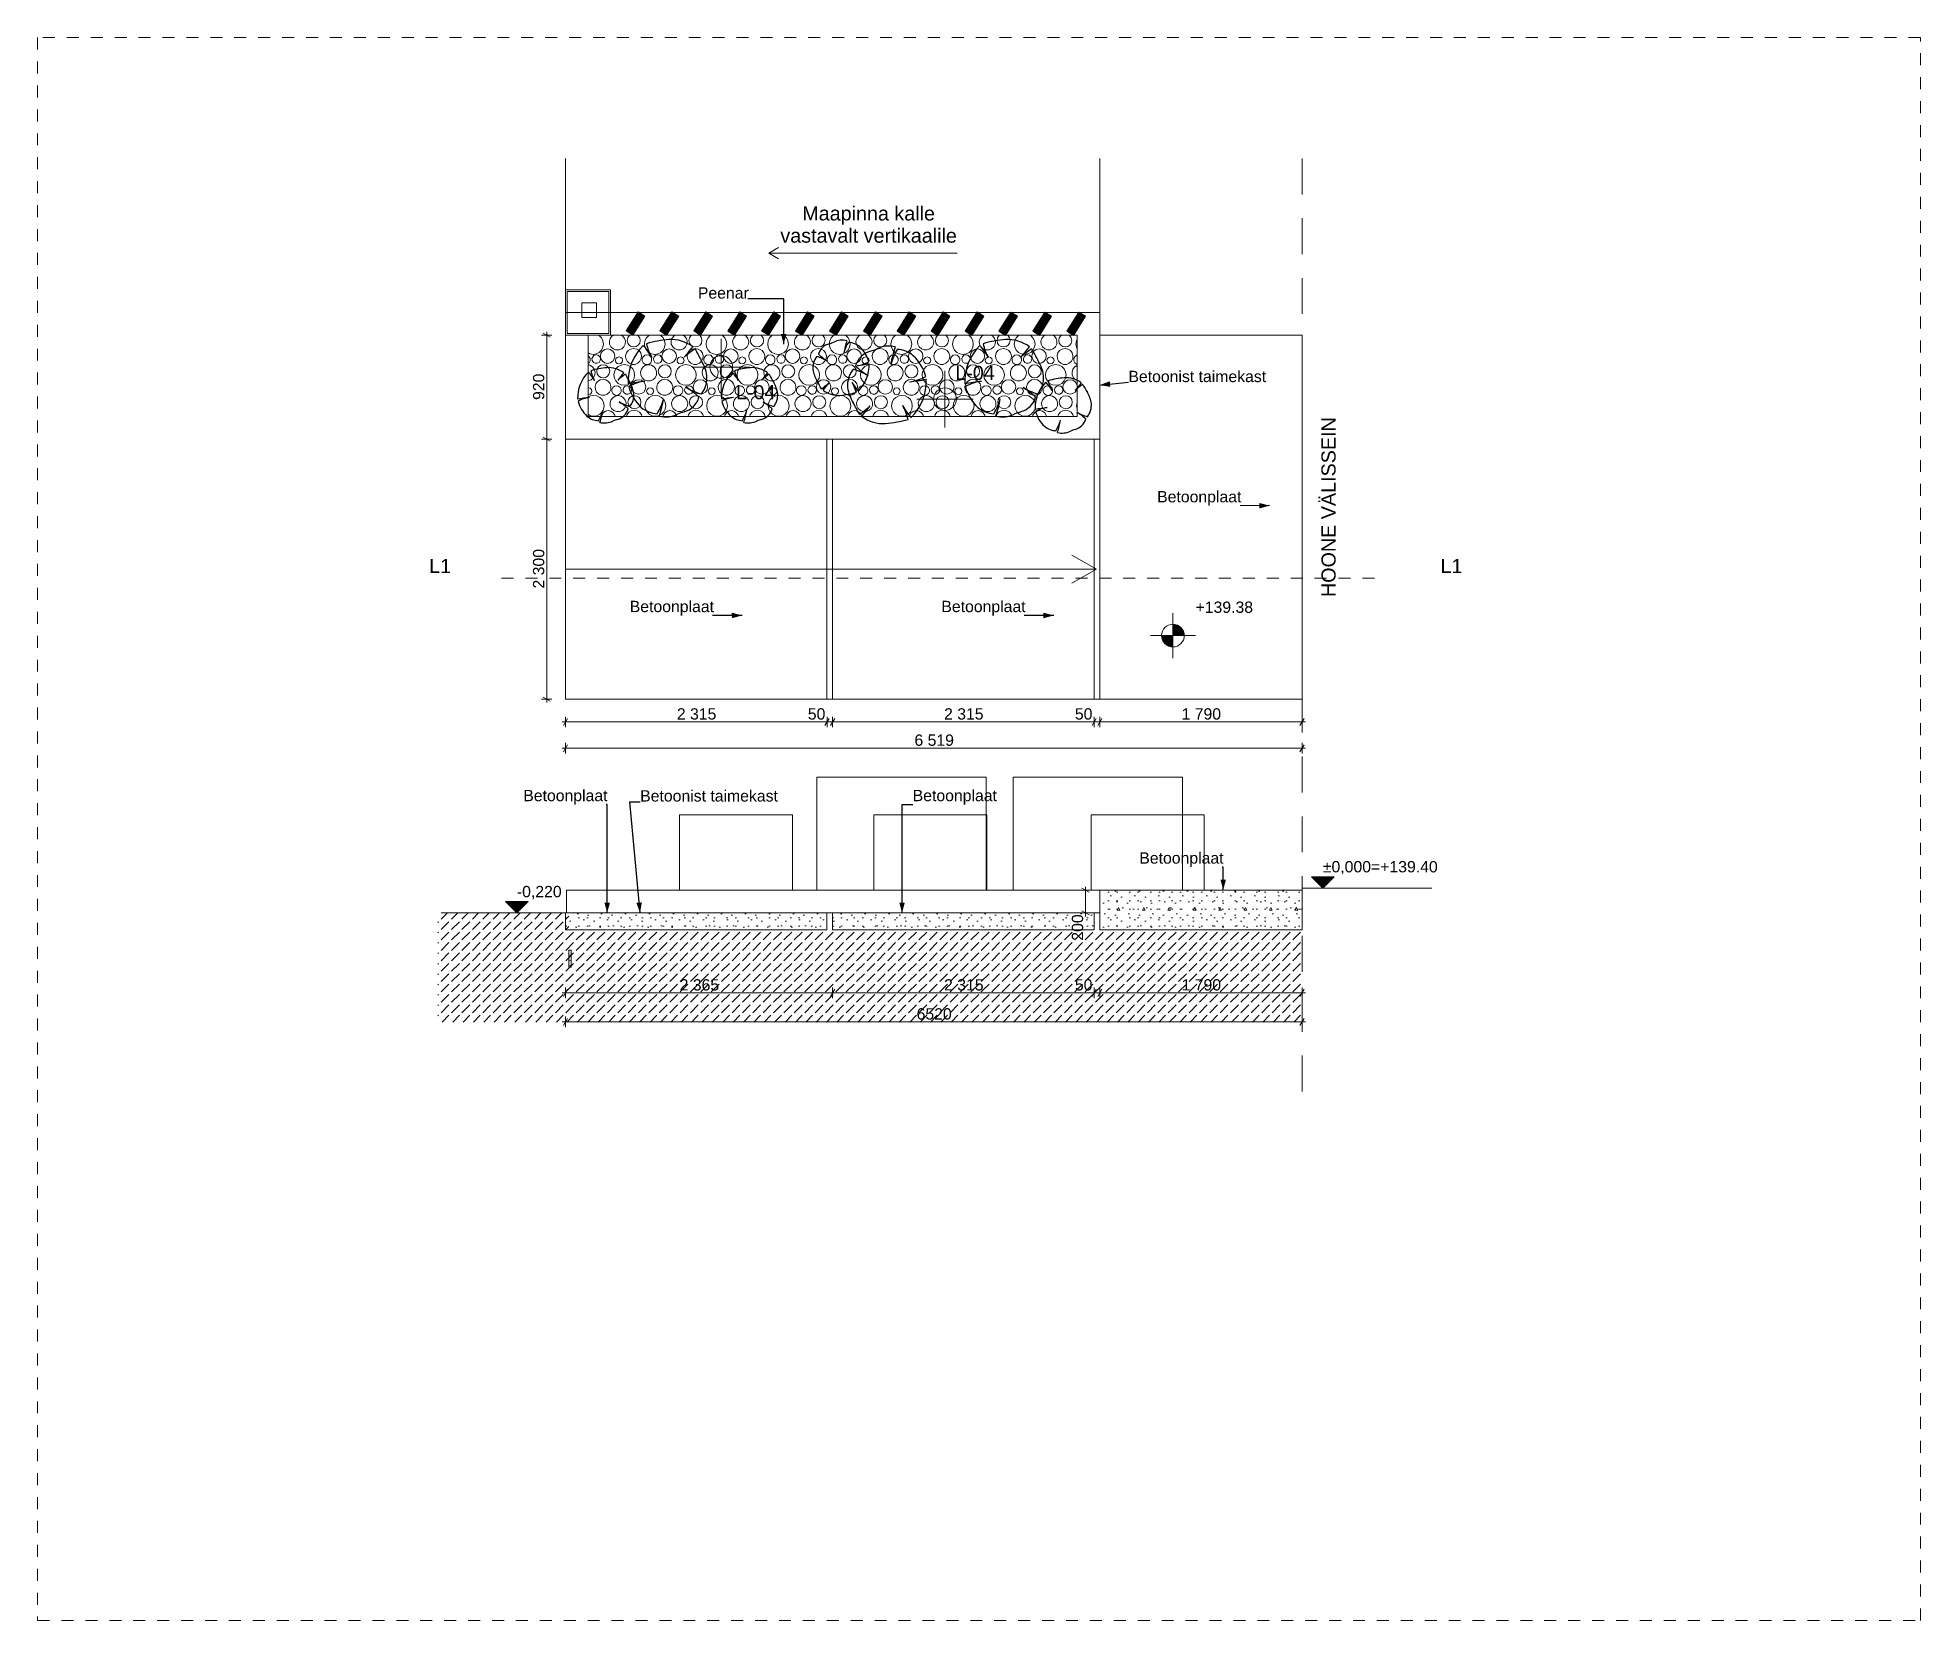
# Model space of a CAD drawing. Header units: millimetres. Extents: x 10585 to 27248, y -6479 to 7523.
import ezdxf

# ---------------------------------------------------------------- set-up
doc = ezdxf.new("R2010")
doc.units = ezdxf.units.MM
doc.header["$MEASUREMENT"] = 0
doc.header["$XCLIPFRAME"] = 0
doc.linetypes.add('Dashed', pattern=[211.666667, 105.833333, -105.833333])
doc.linetypes.add('Long Dashed', pattern=[529.166651, 317.499995, -211.666656])
for name, color, linetype, lineweight in [('0_Pen_No__1', 7, 'Continuous', 13), ('Dimensioning - General_Pen_No__1', 7, 'Continuous', 13), ('New_0_Pen_No__1', 7, 'Continuous', 13), ('New_0_Pen_No__19', 255, 'Continuous', 0), ('New_0_Pen_No__2', 8, 'Continuous', 15), ('New_2D Drafting - General_Pen_No__1', 7, 'Continuous', 13), ('New__AR-välisvalgustid_Pen_No__1', 7, 'Continuous', 13), ('New_Dimensioning - General_Pen_No__1', 7, 'Continuous', 13), ('New_k-jämejoon_Pen_No__1', 7, 'Continuous', 13), ('New_Structural - Bearing_Pen_No__1', 7, 'Continuous', 13)]:
    doc.layers.add(name, color=color, linetype=linetype, lineweight=lineweight)
doc.layers.add('Dimensioning - General', color=7, linetype='Continuous')
doc.layers.add('New_0', color=7, linetype='Continuous')
for name, color, linetype, lineweight, true_color in [('New_0_Pen_No__150', 7, 'Continuous', 25, 0x5b5b00), ('New_0_Pen_No__3', 7, 'Continuous', 18, 0xff6600), ('New_2D Drafting - General_Pen_No__3', 7, 'Continuous', 18, 0xff6600), ('New_KKAEV_Pen_No__150', 7, 'Continuous', 25, 0x5b5b00), ('New_Structural - Bearing_Pen_No__102', 7, 'Continuous', 13, 0xcccccc)]:
    doc.layers.add(name, color=color, linetype=linetype, lineweight=lineweight, true_color=true_color)
doc.styles.add('GENERATED_STYLE_1', font='')
doc.styles.get('GENERATED_STYLE_1').set_extended_font_data('Arial')
doc.dimstyles.new('GENERATED_STYLE__1', dxfattribs={"dimtxt": 100, "dimasz": 47.5, "dimexe": 0.18, "dimexo": 0.0625, "dimgap": 0, "dimtad": 1, "dimtih": 1, "dimtoh": 1, "dimdec": 0, "dimzin": 0, "dimdsep": 46, "dimtxsty": 'GENERATED_STYLE_1', "dimblk": 'ARROWHEAD_2', "dimblk1": 'ARROWHEAD_2', "dimblk2": 'ARROWHEAD_2', "dimcen": 0.09, "dimse1": 1, "dimse2": 1, "dimclrd": 7, "dimclre": 7, "dimclrt": 7, "dimadec": 0, "dimazin": 0, "dimtfac": 1, "dimtdec": 4, "dimtmove": 0, "dimatfit": 3, "dimfxl": 0, "dimtolj": 1, "dimtzin": 0, "dimarcsym": 0})
doc.dimstyles.new('GENERATED_STYLE__2', dxfattribs={"dimtxt": 100, "dimasz": 47.5, "dimexe": 0.18, "dimexo": 0.0625, "dimgap": 0, "dimtad": 1, "dimdec": 0, "dimzin": 0, "dimdsep": 46, "dimtxsty": 'GENERATED_STYLE_1', "dimblk": 'ARROWHEAD_2', "dimblk1": 'ARROWHEAD_2', "dimblk2": 'ARROWHEAD_2', "dimcen": 0.09, "dimse1": 1, "dimse2": 1, "dimclrd": 7, "dimclre": 7, "dimclrt": 7, "dimadec": 0, "dimazin": 0, "dimtfac": 1, "dimtdec": 4, "dimtmove": 0, "dimatfit": 3, "dimfxl": 0, "dimtolj": 1, "dimtzin": 0, "dimarcsym": 0})
doc.dimstyles.new('GENERATED_STYLE__3', dxfattribs={"dimtxt": 0.18, "dimasz": 91.2, "dimexe": 0.18, "dimexo": 0.0625, "dimgap": 0, "dimtad": 0, "dimtih": 1, "dimtoh": 1, "dimdec": 4, "dimzin": 0, "dimdsep": 46, "dimcen": 0.09, "dimadec": 0, "dimazin": 0, "dimtfac": 1, "dimtdec": 4, "dimtmove": 0, "dimatfit": 3, "dimldrblk": 'ARROWHEAD_5', "dimfxl": 0, "dimtolj": 1, "dimtzin": 0, "dimarcsym": 0})
picture_1 = doc.add_image_def('image1.png', size_in_pixel=(449, 295))
pattern_1 = [(0, (0, 0), (0, 389.7114), [24.375, -200.625]), (0, (112.5, 194.86), (0, 389.7114), [24.375, -200.625]), (60, (0, 0), (-337.5, 194.856), [24.375, -200.625]), (60, (225, 0), (-337.5, 194.856), [24.375, -200.625]), (120, (24.37, 0), (337.5, 194.856), [24.375, -200.625]), (120, (249.38, 0), (337.5, 194.856), [24.375, -200.625]), (0, (0, 37.5), (0, 75), [0, -75, 0, -112.5]), (45, (37.5, 37.5), (-53.033, 53.033), [0, -56.25, 0, -93.75])]

msp = doc.modelspace()

# ---------------------------------------------------------------- texts
at = {"layer": 'Dimensioning - General_Pen_No__1', "color": 7, "lineweight": 13, "char_height": 100, "attachment_point": 7, "style": 'GENERATED_STYLE_1'}
for s, insert in [('\\A1;{\\pql;\\fArial|b0|i0|c0|p34;±0,000=+139.40}', (21959.5, 120)), ('\\A1;{\\pql;\\fArial|b0|i0|c0|p34;-0,220}', (14826.2, -100))]:
    msp.add_mtext(s, dxfattribs=dict(at, insert=insert))
at = {"layer": 'New_0_Pen_No__1', "color": 7, "linetype": 'Continuous', "lineweight": 13, "char_height": 100, "attachment_point": 7, "style": 'GENERATED_STYLE_1'}
for s, insert in [('\\A1;{\\pql;\\fArial|b0|i0|c0|p34;Peenar}', (16428.1, 5213.6)), ('\\A1;{\\pql;\\fArial|b0|i0|c0|p34;Betoon\\fArial|b0|i0|c0|p34;ist taimekast}', (20238.6, 4474.7)), ('\\A1;{\\pql;\\fArial|b0|i0|c0|p34;Betoonplaat}', (20493, 3382.1)), ('\\A1;{\\pql;\\fArial|b0|i0|c0|p34;Betoonplaat}', (15825.1, 2410.9)), ('\\A1;{\\pql;\\fArial|b0|i0|c0|p34;Betoonplaat}', (18583.1, 2410.9)), ('\\A1;{\\pql;\\fArial|b0|i0|c0|p34;Betoonplaat}', (14882.8, 738.3)), ('\\A1;{\\pql;\\fArial|b0|i0|c0|p34;Betoon\\fArial|b0|i0|c0|p34;ist taimekast}', (15917.5, 764)), ('\\A1;{\\pql;\\fArial|b0|i0|c0|p34;Betoonplaat}', (18329.4, 738.3)), ('\\A1;{\\pql;\\fArial|b0|i0|c0|p34;Betoonplaat}', (20335.1, 185.5))]:
    msp.add_mtext(s, dxfattribs=dict(at, insert=insert))
at = {"layer": 'New_0_Pen_No__3', "color": 30, "linetype": 'Continuous', "lineweight": 18, "true_color": 0xff6600, "char_height": 125, "attachment_point": 2, "style": 'GENERATED_STYLE_1'}
for insert in [(18881.1, 4620.4), (16940, 4449.2)]:
    msp.add_mtext('\\A1;{\\pqc;\\fArial|b0|i0|c0|p34;L-04}', dxfattribs=dict(at, insert=insert))
at = {"layer": 'New__AR-välisvalgustid_Pen_No__1', "color": 7, "linetype": 'Continuous', "lineweight": 13, "insert": (17939.2, 6031.1), "char_height": 125, "width": 1629.18, "attachment_point": 2, "line_spacing_factor": 0.942728, "style": 'GENERATED_STYLE_1'}
msp.add_mtext('\\A1;{\\pqc;\\fArial|b0|i0|c0|p34;Maapinna kalle vastavalt vertikaalile}', dxfattribs=at)
at = {"layer": 'New__AR-välisvalgustid_Pen_No__1', "color": 7, "linetype": 'Continuous', "lineweight": 13, "insert": (21947.2, 3369.9), "char_height": 125, "attachment_point": 2, "rotation": 90, "style": 'GENERATED_STYLE_1'}
msp.add_mtext('\\A1;{\\pqc;\\fArial|b0|i0|c0|p34;HOONE VÄLISSEIN}', dxfattribs=at)
at = {"layer": 'New__AR-välisvalgustid_Pen_No__1', "color": 7, "linetype": 'Continuous', "lineweight": 13, "char_height": 125, "attachment_point": 2, "style": 'GENERATED_STYLE_1'}
for insert in [(14147.1, 2911.8), (23098, 2911.8)]:
    msp.add_mtext('\\A1;{\\pqc;\\fArial|b0|i0|c0|p34;L1}', dxfattribs=dict(at, insert=insert))
at = {"layer": 'New_Dimensioning - General_Pen_No__1', "color": 7, "lineweight": 13, "insert": (20832.8, 2433.2), "char_height": 100, "attachment_point": 7, "style": 'GENERATED_STYLE_1'}
msp.add_mtext('\\A1;{\\pql;\\fArial|b0|i0|c0|p34;+139.38}', dxfattribs=at)

# ---------------------------------------------------------------- blocks, each defined once
blk = doc.blocks.new('*X1')
at = {"layer": 'New_Structural - Bearing_Pen_No__102', "color": 254, "linetype": 'Continuous', "lineweight": 13, "true_color": 0xcccccc}
for p, q in [((15555, 4887), (15546, 4891)), ((15575, 4867), (15555, 4887)), ((15588, 4841), (15575, 4867)), ((15593, 4813), (15588, 4841)), ((15652, 4863), (15645, 4838)), ((15645, 4838), (15647, 4812)), ((15668, 4884), (15652, 4863)), ((15680, 4891), (15668, 4884)), ((15765, 4884), (15753, 4891)), ((15780, 4863), (15765, 4884)), ((15788, 4838), (15780, 4863)), ((15785, 4812), (15788, 4838)), ((15807, 4867), (15803, 4845)), ((15803, 4845), (15807, 4822)), ((15820, 4885), (15807, 4867)), ((15829, 4891), (15820, 4885)), ((15901, 4885), (15892, 4891)), ((15914, 4867), (15901, 4885)), ((15918, 4845), (15914, 4867)), ((15914, 4822), (15918, 4845)), ((15959, 4841), (15955, 4813)), ((15972, 4867), (15959, 4841)), ((15993, 4887), (15972, 4867)), ((16001, 4891), (15993, 4887)), ((16100, 4887), (16092, 4891)), ((16121, 4867), (16100, 4887)), ((16134, 4841), (16121, 4867)), ((16138, 4813), (16134, 4841)), ((16198, 4863), (16191, 4838)), ((16191, 4838), (16193, 4812)), ((16214, 4884), (16198, 4863)), ((16225, 4891), (16214, 4884)), ((16310, 4884), (16298, 4891)), ((16326, 4863), (16310, 4884)), ((16333, 4838), (16326, 4863)), ((16331, 4812), (16333, 4838)), ((16353, 4867), (16348, 4845)), ((16348, 4845), (16353, 4822)), ((16365, 4885), (16353, 4867)), ((16375, 4891), (16365, 4885)), ((16447, 4885), (16437, 4891)), ((16459, 4867), (16447, 4885)), ((16463, 4845), (16459, 4867)), ((16459, 4822), (16463, 4845)), ((16505, 4841), (16500, 4813)), ((16518, 4867), (16505, 4841)), ((16538, 4887), (16518, 4867)), ((16547, 4891), (16538, 4887)), ((16646, 4887), (16637, 4891)), ((16666, 4867), (16646, 4887)), ((16679, 4841), (16666, 4867)), ((16684, 4813), (16679, 4841)), ((16743, 4863), (16736, 4838)), ((16736, 4838), (16739, 4812)), ((16759, 4884), (16743, 4863)), ((16771, 4891), (16759, 4884)), ((16856, 4884), (16844, 4891)), ((16871, 4863), (16856, 4884)), ((16879, 4838), (16871, 4863)), ((16876, 4812), (16879, 4838)), ((16898, 4867), (16894, 4845)), ((16894, 4845), (16898, 4822)), ((16911, 4885), (16898, 4867)), ((16920, 4891), (16911, 4885)), ((16992, 4885), (16983, 4891)), ((17005, 4867), (16992, 4885)), ((17009, 4845), (17005, 4867)), ((17005, 4822), (17009, 4845)), ((17050, 4841), (17046, 4813)), ((17063, 4867), (17050, 4841)), ((17084, 4887), (17063, 4867)), ((17093, 4891), (17084, 4887)), ((17192, 4887), (17183, 4891)), ((17212, 4867), (17192, 4887)), ((17225, 4841), (17212, 4867)), ((17229, 4813), (17225, 4841)), ((17289, 4863), (17282, 4838)), ((17282, 4838), (17284, 4812)), ((17305, 4884), (17289, 4863)), ((17317, 4891), (17305, 4884)), ((17401, 4884), (17389, 4891)), ((17417, 4863), (17401, 4884)), ((17424, 4838), (17417, 4863)), ((17422, 4812), (17424, 4838)), ((17444, 4867), (17440, 4845)), ((17440, 4845), (17444, 4822)), ((17456, 4885), (17444, 4867)), ((17466, 4891), (17456, 4885)), ((17538, 4885), (17528, 4891)), ((17550, 4867), (17538, 4885)), ((17555, 4845), (17550, 4867)), ((17550, 4822), (17555, 4845)), ((17596, 4841), (17591, 4813)), ((17609, 4867), (17596, 4841)), ((17629, 4887), (17609, 4867)), ((17638, 4891), (17629, 4887)), ((17737, 4887), (17728, 4891)), ((17757, 4867), (17737, 4887)), ((17771, 4841), (17757, 4867)), ((17775, 4813), (17771, 4841)), ((17835, 4863), (17827, 4838)), ((17827, 4838), (17830, 4812)), ((17850, 4884), (17835, 4863)), ((17862, 4891), (17850, 4884)), ((17947, 4884), (17935, 4891)), ((17963, 4863), (17947, 4884)), ((17970, 4838), (17963, 4863)), ((17967, 4812), (17970, 4838)), ((17989, 4867), (17985, 4845)), ((17985, 4845), (17989, 4822)), ((18002, 4885), (17989, 4867)), ((18011, 4891), (18002, 4885)), ((18083, 4885), (18074, 4891)), ((18096, 4867), (18083, 4885)), ((18100, 4845), (18096, 4867)), ((18096, 4822), (18100, 4845)), ((18141, 4841), (18137, 4813)), ((18154, 4867), (18141, 4841)), ((18175, 4887), (18154, 4867)), ((18184, 4891), (18175, 4887)), ((18283, 4887), (18274, 4891)), ((18303, 4867), (18283, 4887)), ((18316, 4841), (18303, 4867)), ((18321, 4813), (18316, 4841)), ((18380, 4863), (18373, 4838)), ((18373, 4838), (18375, 4812)), ((18396, 4884), (18380, 4863)), ((18408, 4891), (18396, 4884)), ((18492, 4884), (18481, 4891)), ((18508, 4863), (18492, 4884)), ((18515, 4838), (18508, 4863)), ((18513, 4812), (18515, 4838)), ((18535, 4867), (18531, 4845)), ((18531, 4845), (18535, 4822)), ((18547, 4885), (18535, 4867)), ((18557, 4891), (18547, 4885)), ((18629, 4885), (18620, 4891)), ((18641, 4867), (18629, 4885)), ((18646, 4845), (18641, 4867)), ((18641, 4822), (18646, 4845)), ((18687, 4841), (18683, 4813)), ((18700, 4867), (18687, 4841)), ((18720, 4887), (18700, 4867)), ((18729, 4891), (18720, 4887)), ((18828, 4887), (18819, 4891)), ((18849, 4867), (18828, 4887)), ((18862, 4841), (18849, 4867)), ((18866, 4813), (18862, 4841)), ((18926, 4863), (18918, 4838)), ((18918, 4838), (18921, 4812)), ((18941, 4884), (18926, 4863)), ((18953, 4891), (18941, 4884)), ((19038, 4884), (19026, 4891)), ((19054, 4863), (19038, 4884)), ((19061, 4838), (19054, 4863)), ((19059, 4812), (19061, 4838)), ((19081, 4867), (19076, 4845)), ((19076, 4845), (19081, 4822)), ((19093, 4885), (19081, 4867)), ((19102, 4891), (19093, 4885)), ((19174, 4885), (19165, 4891)), ((19187, 4867), (19174, 4885)), ((19191, 4845), (19187, 4867)), ((19187, 4822), (19191, 4845)), ((19233, 4841), (19228, 4813)), ((19246, 4867), (19233, 4841)), ((19266, 4887), (19246, 4867)), ((19275, 4891), (19266, 4887)), ((19374, 4887), (19365, 4891)), ((19394, 4867), (19374, 4887)), ((19407, 4841), (19394, 4867)), ((19412, 4813), (19407, 4841)), ((19471, 4863), (19464, 4838)), ((19464, 4838), (19466, 4812)), ((19487, 4884), (19471, 4863)), ((19499, 4891), (19487, 4884)), ((19583, 4884), (19572, 4891)), ((19599, 4863), (19583, 4884)), ((19606, 4838), (19599, 4863)), ((19604, 4812), (19606, 4838)), ((19626, 4867), (19622, 4845)), ((19622, 4845), (19626, 4822)), ((19639, 4885), (19626, 4867)), ((19648, 4891), (19639, 4885)), ((19720, 4885), (19711, 4891)), ((19732, 4867), (19720, 4885)), ((19737, 4845), (19732, 4867)), ((19732, 4822), (19737, 4845)), ((19778, 4841), (19774, 4813)), ((19785, 4855), (19778, 4841)), ((15456, 4734), (15473, 4725)), ((15465, 4701), (15456, 4708)), ((15474, 4684), (15465, 4701)), ((15473, 4725), (15501, 4721)), ((15474, 4665), (15474, 4684)), ((15497, 4701), (15490, 4684)), ((15490, 4684), (15492, 4666)), ((15492, 4666), (15503, 4651)), ((15510, 4713), (15497, 4701)), ((15501, 4721), (15529, 4725)), ((15528, 4717), (15510, 4713)), ((15545, 4713), (15528, 4717)), ((15529, 4725), (15555, 4738)), ((15559, 4701), (15545, 4713)), ((15553, 4651), (15563, 4666)), ((15555, 4738), (15575, 4759)), ((15565, 4684), (15559, 4701)), ((15563, 4666), (15565, 4684)), ((15570, 4731), (15565, 4706)), ((15565, 4706), (15570, 4682)), ((15583, 4751), (15570, 4731)), ((15570, 4682), (15583, 4661)), ((15575, 4759), (15588, 4784)), ((15604, 4765), (15583, 4751)), ((15588, 4784), (15593, 4813)), ((15629, 4770), (15604, 4765)), ((15653, 4765), (15629, 4770)), ((15647, 4812), (15659, 4788)), ((15674, 4751), (15653, 4765)), ((15659, 4788), (15679, 4770)), ((15688, 4731), (15674, 4751)), ((15674, 4661), (15688, 4682)), ((15679, 4770), (15703, 4761)), ((15692, 4706), (15688, 4731)), ((15688, 4682), (15692, 4706)), ((15703, 4684), (15699, 4668)), ((15699, 4668), (15703, 4653)), ((15703, 4761), (15729, 4761)), ((15714, 4695), (15703, 4684)), ((15730, 4699), (15714, 4695)), ((15729, 4761), (15754, 4770)), ((15745, 4695), (15730, 4699)), ((15757, 4684), (15745, 4695)), ((15754, 4770), (15773, 4788)), ((15761, 4668), (15757, 4684)), ((15757, 4653), (15761, 4668)), ((15773, 4788), (15785, 4812)), ((15795, 4735), (15788, 4710)), ((15788, 4710), (15791, 4684)), ((15791, 4684), (15802, 4660)), ((15811, 4755), (15795, 4735)), ((15807, 4822), (15820, 4804)), ((15833, 4769), (15811, 4755)), ((15820, 4804), (15838, 4791)), ((15859, 4774), (15833, 4769)), ((15838, 4791), (15860, 4787)), ((15884, 4769), (15859, 4774)), ((15860, 4787), (15882, 4791)), ((15882, 4791), (15901, 4804)), ((15907, 4755), (15884, 4769)), ((15901, 4804), (15914, 4822)), ((15922, 4735), (15907, 4755)), ((15915, 4660), (15927, 4684)), ((15929, 4710), (15922, 4735)), ((15927, 4684), (15929, 4710)), ((15944, 4701), (15936, 4684)), ((15936, 4684), (15936, 4665)), ((15959, 4713), (15944, 4701)), ((15955, 4813), (15959, 4784)), ((15959, 4784), (15972, 4759)), ((15977, 4717), (15959, 4713)), ((15972, 4759), (15993, 4738)), ((15996, 4713), (15977, 4717)), ((15993, 4738), (16018, 4725)), ((16011, 4701), (15996, 4713)), ((16019, 4684), (16011, 4701)), ((16018, 4725), (16047, 4721)), ((16019, 4665), (16019, 4684)), ((16042, 4701), (16036, 4684)), ((16036, 4684), (16038, 4666)), ((16038, 4666), (16048, 4651)), ((16056, 4713), (16042, 4701)), ((16047, 4721), (16075, 4725)), ((16073, 4717), (16056, 4713)), ((16091, 4713), (16073, 4717)), ((16075, 4725), (16100, 4738)), ((16104, 4701), (16091, 4713)), ((16098, 4651), (16108, 4666)), ((16100, 4738), (16121, 4759)), ((16110, 4684), (16104, 4701)), ((16108, 4666), (16110, 4684)), ((16115, 4731), (16110, 4706)), ((16110, 4706), (16115, 4682)), ((16129, 4751), (16115, 4731)), ((16115, 4682), (16129, 4661)), ((16121, 4759), (16134, 4784)), ((16150, 4765), (16129, 4751)), ((16134, 4784), (16138, 4813)), ((16174, 4770), (16150, 4765)), ((16199, 4765), (16174, 4770)), ((16193, 4812), (16205, 4788)), ((16219, 4751), (16199, 4765)), ((16205, 4788), (16224, 4770)), ((16233, 4731), (16219, 4751)), ((16219, 4661), (16233, 4682)), ((16224, 4770), (16249, 4761)), ((16238, 4706), (16233, 4731)), ((16233, 4682), (16238, 4706)), ((16248, 4684), (16244, 4668)), ((16244, 4668), (16248, 4653)), ((16260, 4695), (16248, 4684)), ((16249, 4761), (16275, 4761)), ((16275, 4699), (16260, 4695)), ((16275, 4761), (16300, 4770)), ((16291, 4695), (16275, 4699)), ((16302, 4684), (16291, 4695)), ((16300, 4770), (16319, 4788)), ((16306, 4668), (16302, 4684)), ((16302, 4653), (16306, 4668)), ((16319, 4788), (16331, 4812)), ((16341, 4735), (16334, 4710)), ((16334, 4710), (16336, 4684)), ((16336, 4684), (16348, 4660)), ((16357, 4755), (16341, 4735)), ((16353, 4822), (16365, 4804)), ((16379, 4769), (16357, 4755)), ((16365, 4804), (16384, 4791)), ((16404, 4774), (16379, 4769)), ((16384, 4791), (16406, 4787)), ((16430, 4769), (16404, 4774)), ((16406, 4787), (16428, 4791)), ((16428, 4791), (16447, 4804)), ((16452, 4755), (16430, 4769)), ((16447, 4804), (16459, 4822)), ((16468, 4735), (16452, 4755)), ((16461, 4660), (16473, 4684)), ((16475, 4710), (16468, 4735)), ((16473, 4684), (16475, 4710)), ((16489, 4701), (16481, 4684)), ((16481, 4684), (16481, 4665)), ((16504, 4713), (16489, 4701)), ((16500, 4813), (16505, 4784)), ((16523, 4717), (16504, 4713)), ((16505, 4784), (16518, 4759)), ((16518, 4759), (16538, 4738)), ((16542, 4713), (16523, 4717)), ((16538, 4738), (16564, 4725)), ((16556, 4701), (16542, 4713)), ((16565, 4684), (16556, 4701)), ((16564, 4725), (16592, 4721)), ((16565, 4665), (16565, 4684)), ((16588, 4701), (16581, 4684)), ((16581, 4684), (16584, 4666)), ((16584, 4666), (16594, 4651)), ((16601, 4713), (16588, 4701)), ((16592, 4721), (16620, 4725)), ((16619, 4717), (16601, 4713)), ((16636, 4713), (16619, 4717)), ((16620, 4725), (16646, 4738)), ((16650, 4701), (16636, 4713)), ((16644, 4651), (16654, 4666)), ((16646, 4738), (16666, 4759)), ((16656, 4684), (16650, 4701)), ((16654, 4666), (16656, 4684)), ((16661, 4731), (16656, 4706)), ((16656, 4706), (16661, 4682)), ((16675, 4751), (16661, 4731)), ((16661, 4682), (16675, 4661)), ((16666, 4759), (16679, 4784)), ((16695, 4765), (16675, 4751)), ((16679, 4784), (16684, 4813)), ((16720, 4770), (16695, 4765)), ((16744, 4765), (16720, 4770)), ((16739, 4812), (16750, 4788)), ((16765, 4751), (16744, 4765)), ((16750, 4788), (16770, 4770)), ((16779, 4731), (16765, 4751)), ((16765, 4661), (16779, 4682)), ((16770, 4770), (16794, 4761)), ((16784, 4706), (16779, 4731)), ((16779, 4682), (16784, 4706)), ((16794, 4684), (16790, 4668)), ((16790, 4668), (16794, 4653)), ((16794, 4761), (16821, 4761)), ((16805, 4695), (16794, 4684)), ((16821, 4699), (16805, 4695)), ((16821, 4761), (16845, 4770)), ((16836, 4695), (16821, 4699)), ((16848, 4684), (16836, 4695)), ((16845, 4770), (16865, 4788)), ((16852, 4668), (16848, 4684)), ((16848, 4653), (16852, 4668)), ((16865, 4788), (16876, 4812)), ((16886, 4735), (16879, 4710)), ((16879, 4710), (16882, 4684)), ((16882, 4684), (16893, 4660)), ((16902, 4755), (16886, 4735)), ((16898, 4822), (16911, 4804)), ((16924, 4769), (16902, 4755)), ((16911, 4804), (16929, 4791)), ((16950, 4774), (16924, 4769)), ((16929, 4791), (16951, 4787)), ((16976, 4769), (16950, 4774)), ((16951, 4787), (16974, 4791)), ((16974, 4791), (16992, 4804)), ((16998, 4755), (16976, 4769)), ((16992, 4804), (17005, 4822)), ((17013, 4735), (16998, 4755)), ((17007, 4660), (17018, 4684)), ((17021, 4710), (17013, 4735)), ((17018, 4684), (17021, 4710)), ((17035, 4701), (17027, 4684)), ((17027, 4684), (17027, 4665)), ((17050, 4713), (17035, 4701)), ((17046, 4813), (17050, 4784)), ((17050, 4784), (17063, 4759)), ((17069, 4717), (17050, 4713)), ((17063, 4759), (17084, 4738)), ((17087, 4713), (17069, 4717)), ((17084, 4738), (17109, 4725)), ((17102, 4701), (17087, 4713)), ((17110, 4684), (17102, 4701)), ((17109, 4725), (17138, 4721)), ((17110, 4665), (17110, 4684)), ((17133, 4701), (17127, 4684)), ((17127, 4684), (17129, 4666)), ((17129, 4666), (17139, 4651)), ((17147, 4713), (17133, 4701)), ((17138, 4721), (17166, 4725)), ((17164, 4717), (17147, 4713)), ((17182, 4713), (17164, 4717)), ((17166, 4725), (17192, 4738)), ((17195, 4701), (17182, 4713)), ((17189, 4651), (17199, 4666)), ((17192, 4738), (17212, 4759)), ((17202, 4684), (17195, 4701)), ((17199, 4666), (17202, 4684)), ((17206, 4731), (17201, 4706)), ((17201, 4706), (17206, 4682)), ((17220, 4751), (17206, 4731)), ((17206, 4682), (17220, 4661)), ((17212, 4759), (17225, 4784)), ((17241, 4765), (17220, 4751)), ((17225, 4784), (17229, 4813)), ((17265, 4770), (17241, 4765)), ((17290, 4765), (17265, 4770)), ((17284, 4812), (17296, 4788)), ((17310, 4751), (17290, 4765)), ((17296, 4788), (17315, 4770)), ((17324, 4731), (17310, 4751)), ((17310, 4661), (17324, 4682)), ((17315, 4770), (17340, 4761)), ((17329, 4706), (17324, 4731)), ((17324, 4682), (17329, 4706)), ((17340, 4684), (17335, 4668)), ((17335, 4668), (17340, 4653)), ((17340, 4761), (17366, 4761)), ((17351, 4695), (17340, 4684)), ((17366, 4699), (17351, 4695)), ((17366, 4761), (17391, 4770)), ((17382, 4695), (17366, 4699)), ((17393, 4684), (17382, 4695)), ((17391, 4770), (17410, 4788)), ((17397, 4668), (17393, 4684)), ((17393, 4653), (17397, 4668)), ((17410, 4788), (17422, 4812)), ((17432, 4735), (17425, 4710)), ((17425, 4710), (17427, 4684)), ((17427, 4684), (17439, 4660)), ((17448, 4755), (17432, 4735)), ((17444, 4822), (17456, 4804)), ((17470, 4769), (17448, 4755)), ((17456, 4804), (17475, 4791)), ((17496, 4774), (17470, 4769)), ((17475, 4791), (17497, 4787)), ((17521, 4769), (17496, 4774)), ((17497, 4787), (17519, 4791)), ((17519, 4791), (17538, 4804)), ((17543, 4755), (17521, 4769)), ((17538, 4804), (17550, 4822)), ((17559, 4735), (17543, 4755)), ((17552, 4660), (17564, 4684)), ((17566, 4710), (17559, 4735)), ((17564, 4684), (17566, 4710)), ((17581, 4701), (17572, 4684)), ((17572, 4684), (17572, 4665)), ((17595, 4713), (17581, 4701)), ((17591, 4813), (17596, 4784)), ((17614, 4717), (17595, 4713)), ((17596, 4784), (17609, 4759)), ((17609, 4759), (17629, 4738)), ((17633, 4713), (17614, 4717)), ((17629, 4738), (17655, 4725)), ((17648, 4701), (17633, 4713)), ((17656, 4684), (17648, 4701)), ((17655, 4725), (17683, 4721)), ((17656, 4665), (17656, 4684)), ((17679, 4701), (17672, 4684)), ((17672, 4684), (17675, 4666)), ((17675, 4666), (17685, 4651)), ((17692, 4713), (17679, 4701)), ((17683, 4721), (17712, 4725)), ((17710, 4717), (17692, 4713)), ((17727, 4713), (17710, 4717)), ((17712, 4725), (17737, 4738)), ((17741, 4701), (17727, 4713)), ((17735, 4651), (17745, 4666)), ((17737, 4738), (17757, 4759)), ((17747, 4684), (17741, 4701)), ((17745, 4666), (17747, 4684)), ((17752, 4731), (17747, 4706)), ((17747, 4706), (17752, 4682)), ((17766, 4751), (17752, 4731)), ((17752, 4682), (17766, 4661)), ((17757, 4759), (17771, 4784)), ((17786, 4765), (17766, 4751)), ((17771, 4784), (17775, 4813)), ((17811, 4770), (17786, 4765)), ((17835, 4765), (17811, 4770)), ((17830, 4812), (17841, 4788)), ((17856, 4751), (17835, 4765)), ((17841, 4788), (17861, 4770)), ((17870, 4731), (17856, 4751)), ((17856, 4661), (17870, 4682)), ((17861, 4770), (17885, 4761)), ((17875, 4706), (17870, 4731)), ((17870, 4682), (17875, 4706)), ((17885, 4684), (17881, 4668)), ((17881, 4668), (17885, 4653)), ((17885, 4761), (17912, 4761)), ((17896, 4695), (17885, 4684)), ((17912, 4699), (17896, 4695)), ((17912, 4761), (17936, 4770)), ((17927, 4695), (17912, 4699)), ((17939, 4684), (17927, 4695)), ((17936, 4770), (17956, 4788)), ((17943, 4668), (17939, 4684)), ((17939, 4653), (17943, 4668)), ((17956, 4788), (17967, 4812)), ((17978, 4735), (17970, 4710)), ((17970, 4710), (17973, 4684)), ((17973, 4684), (17984, 4660)), ((17993, 4755), (17978, 4735)), ((17989, 4822), (18002, 4804)), ((18015, 4769), (17993, 4755)), ((18002, 4804), (18021, 4791)), ((18041, 4774), (18015, 4769)), ((18021, 4791), (18043, 4787)), ((18067, 4769), (18041, 4774)), ((18043, 4787), (18065, 4791)), ((18065, 4791), (18083, 4804)), ((18089, 4755), (18067, 4769)), ((18083, 4804), (18096, 4822)), ((18105, 4735), (18089, 4755)), ((18098, 4660), (18109, 4684)), ((18112, 4710), (18105, 4735)), ((18109, 4684), (18112, 4710)), ((18126, 4701), (18118, 4684)), ((18118, 4684), (18118, 4665)), ((18141, 4713), (18126, 4701)), ((18137, 4813), (18141, 4784)), ((18141, 4784), (18154, 4759)), ((18160, 4717), (18141, 4713)), ((18154, 4759), (18175, 4738)), ((18178, 4713), (18160, 4717)), ((18175, 4738), (18200, 4725)), ((18193, 4701), (18178, 4713)), ((18201, 4684), (18193, 4701)), ((18200, 4725), (18229, 4721)), ((18201, 4665), (18201, 4684)), ((18224, 4701), (18218, 4684)), ((18218, 4684), (18220, 4666)), ((18220, 4666), (18230, 4651)), ((18238, 4713), (18224, 4701)), ((18229, 4721), (18257, 4725)), ((18255, 4717), (18238, 4713)), ((18273, 4713), (18255, 4717)), ((18257, 4725), (18283, 4738)), ((18286, 4701), (18273, 4713)), ((18280, 4651), (18291, 4666)), ((18283, 4738), (18303, 4759)), ((18293, 4684), (18286, 4701)), ((18291, 4666), (18293, 4684)), ((18297, 4731), (18293, 4706)), ((18293, 4706), (18297, 4682)), ((18311, 4751), (18297, 4731)), ((18297, 4682), (18311, 4661)), ((18303, 4759), (18316, 4784)), ((18332, 4765), (18311, 4751)), ((18316, 4784), (18321, 4813)), ((18356, 4770), (18332, 4765)), ((18381, 4765), (18356, 4770)), ((18375, 4812), (18387, 4788)), ((18402, 4751), (18381, 4765)), ((18387, 4788), (18406, 4770)), ((18415, 4731), (18402, 4751)), ((18402, 4661), (18415, 4682)), ((18406, 4770), (18431, 4761)), ((18420, 4706), (18415, 4731)), ((18415, 4682), (18420, 4706)), ((18431, 4684), (18426, 4668)), ((18426, 4668), (18431, 4653)), ((18431, 4761), (18457, 4761)), ((18442, 4695), (18431, 4684)), ((18457, 4699), (18442, 4695)), ((18457, 4761), (18482, 4770)), ((18473, 4695), (18457, 4699)), ((18484, 4684), (18473, 4695)), ((18482, 4770), (18501, 4788)), ((18489, 4668), (18484, 4684)), ((18484, 4653), (18489, 4668)), ((18501, 4788), (18513, 4812)), ((18523, 4735), (18516, 4710)), ((18516, 4710), (18518, 4684)), ((18518, 4684), (18530, 4660)), ((18539, 4755), (18523, 4735)), ((18535, 4822), (18547, 4804)), ((18561, 4769), (18539, 4755)), ((18547, 4804), (18566, 4791)), ((18587, 4774), (18561, 4769)), ((18566, 4791), (18588, 4787)), ((18612, 4769), (18587, 4774)), ((18588, 4787), (18610, 4791)), ((18610, 4791), (18629, 4804)), ((18634, 4755), (18612, 4769)), ((18629, 4804), (18641, 4822)), ((18650, 4735), (18634, 4755)), ((18643, 4660), (18655, 4684)), ((18657, 4710), (18650, 4735)), ((18655, 4684), (18657, 4710)), ((18672, 4701), (18663, 4684)), ((18663, 4684), (18663, 4665)), ((18687, 4713), (18672, 4701)), ((18683, 4813), (18687, 4784)), ((18687, 4784), (18700, 4759)), ((18705, 4717), (18687, 4713)), ((18700, 4759), (18720, 4738)), ((18724, 4713), (18705, 4717)), ((18720, 4738), (18746, 4725)), ((18739, 4701), (18724, 4713)), ((18747, 4684), (18739, 4701)), ((18746, 4725), (18774, 4721)), ((18747, 4665), (18747, 4684)), ((18770, 4701), (18764, 4684)), ((18764, 4684), (18766, 4666)), ((18766, 4666), (18776, 4651)), ((18783, 4713), (18770, 4701)), ((18774, 4721), (18803, 4725)), ((18801, 4717), (18783, 4713)), ((18818, 4713), (18801, 4717)), ((18803, 4725), (18828, 4738)), ((18832, 4701), (18818, 4713)), ((18826, 4651), (18836, 4666)), ((18828, 4738), (18849, 4759)), ((18838, 4684), (18832, 4701)), ((18836, 4666), (18838, 4684)), ((18843, 4731), (18838, 4706)), ((18838, 4706), (18843, 4682)), ((18857, 4751), (18843, 4731)), ((18843, 4682), (18857, 4661)), ((18849, 4759), (18862, 4784)), ((18878, 4765), (18857, 4751)), ((18862, 4784), (18866, 4813)), ((18902, 4770), (18878, 4765)), ((18926, 4765), (18902, 4770)), ((18921, 4812), (18933, 4788)), ((18947, 4751), (18926, 4765)), ((18933, 4788), (18952, 4770)), ((18961, 4731), (18947, 4751)), ((18947, 4661), (18961, 4682)), ((18952, 4770), (18977, 4761)), ((18966, 4706), (18961, 4731)), ((18961, 4682), (18966, 4706)), ((18976, 4684), (18972, 4668)), ((18972, 4668), (18976, 4653)), ((18988, 4695), (18976, 4684)), ((18977, 4761), (19003, 4761)), ((19003, 4699), (18988, 4695)), ((19003, 4761), (19027, 4770)), ((19019, 4695), (19003, 4699)), ((19030, 4684), (19019, 4695)), ((19027, 4770), (19047, 4788)), ((19034, 4668), (19030, 4684)), ((19030, 4653), (19034, 4668)), ((19047, 4788), (19059, 4812)), ((19069, 4735), (19062, 4710)), ((19062, 4710), (19064, 4684)), ((19064, 4684), (19076, 4660)), ((19084, 4755), (19069, 4735)), ((19081, 4822), (19093, 4804)), ((19107, 4769), (19084, 4755)), ((19093, 4804), (19112, 4791)), ((19132, 4774), (19107, 4769)), ((19112, 4791), (19134, 4787)), ((19158, 4769), (19132, 4774)), ((19134, 4787), (19156, 4791)), ((19156, 4791), (19174, 4804)), ((19180, 4755), (19158, 4769)), ((19174, 4804), (19187, 4822)), ((19196, 4735), (19180, 4755)), ((19189, 4660), (19200, 4684)), ((19203, 4710), (19196, 4735)), ((19200, 4684), (19203, 4710)), ((19217, 4701), (19209, 4684)), ((19209, 4684), (19209, 4665)), ((19232, 4713), (19217, 4701)), ((19228, 4813), (19233, 4784)), ((19251, 4717), (19232, 4713)), ((19233, 4784), (19246, 4759)), ((19246, 4759), (19266, 4738)), ((19269, 4713), (19251, 4717)), ((19266, 4738), (19292, 4725)), ((19284, 4701), (19269, 4713)), ((19293, 4684), (19284, 4701)), ((19292, 4725), (19320, 4721)), ((19293, 4665), (19293, 4684)), ((19316, 4701), (19309, 4684)), ((19309, 4684), (19311, 4666)), ((19311, 4666), (19322, 4651)), ((19329, 4713), (19316, 4701)), ((19320, 4721), (19348, 4725)), ((19346, 4717), (19329, 4713)), ((19364, 4713), (19346, 4717)), ((19348, 4725), (19374, 4738)), ((19377, 4701), (19364, 4713)), ((19371, 4651), (19382, 4666)), ((19374, 4738), (19394, 4759)), ((19384, 4684), (19377, 4701)), ((19382, 4666), (19384, 4684)), ((19389, 4731), (19384, 4706)), ((19384, 4706), (19389, 4682)), ((19402, 4751), (19389, 4731)), ((19389, 4682), (19402, 4661)), ((19394, 4759), (19407, 4784)), ((19423, 4765), (19402, 4751)), ((19407, 4784), (19412, 4813)), ((19448, 4770), (19423, 4765)), ((19472, 4765), (19448, 4770)), ((19466, 4812), (19478, 4788)), ((19493, 4751), (19472, 4765)), ((19478, 4788), (19498, 4770)), ((19507, 4731), (19493, 4751)), ((19493, 4661), (19507, 4682)), ((19498, 4770), (19522, 4761)), ((19511, 4706), (19507, 4731)), ((19507, 4682), (19511, 4706)), ((19522, 4684), (19518, 4668)), ((19518, 4668), (19522, 4653)), ((19522, 4761), (19548, 4761)), ((19533, 4695), (19522, 4684)), ((19549, 4699), (19533, 4695)), ((19548, 4761), (19573, 4770)), ((19564, 4695), (19549, 4699)), ((19575, 4684), (19564, 4695)), ((19573, 4770), (19592, 4788)), ((19580, 4668), (19575, 4684)), ((19575, 4653), (19580, 4668)), ((19592, 4788), (19604, 4812)), ((19614, 4735), (19607, 4710)), ((19607, 4710), (19610, 4684)), ((19610, 4684), (19621, 4660)), ((19630, 4755), (19614, 4735)), ((19626, 4822), (19639, 4804)), ((19652, 4769), (19630, 4755)), ((19639, 4804), (19657, 4791)), ((19678, 4774), (19652, 4769)), ((19657, 4791), (19679, 4787)), ((19703, 4769), (19678, 4774)), ((19679, 4787), (19701, 4791)), ((19701, 4791), (19720, 4804)), ((19726, 4755), (19703, 4769)), ((19720, 4804), (19732, 4822)), ((19741, 4735), (19726, 4755)), ((19734, 4660), (19746, 4684)), ((19748, 4710), (19741, 4735)), ((19746, 4684), (19748, 4710)), ((19763, 4701), (19755, 4684)), ((19755, 4684), (19755, 4665)), ((19778, 4713), (19763, 4701)), ((19774, 4813), (19778, 4784)), ((19778, 4784), (19785, 4770)), ((19785, 4715), (19778, 4713)), ((15456, 4640), (15465, 4648)), ((15472, 4625), (15456, 4628)), ((15465, 4648), (15474, 4665)), ((15495, 4611), (15472, 4625)), ((15484, 4497), (15503, 4515)), ((15510, 4590), (15495, 4611)), ((15503, 4651), (15519, 4643)), ((15503, 4515), (15515, 4539)), ((15518, 4565), (15510, 4590)), ((15515, 4539), (15518, 4565)), ((15519, 4643), (15537, 4643)), ((15537, 4594), (15533, 4572)), ((15533, 4572), (15537, 4549)), ((15537, 4643), (15553, 4651)), ((15550, 4612), (15537, 4594)), ((15537, 4549), (15550, 4531)), ((15568, 4625), (15550, 4612)), ((15550, 4531), (15568, 4518)), ((15589, 4501), (15563, 4496)), ((15590, 4629), (15568, 4625)), ((15568, 4518), (15590, 4514)), ((15583, 4661), (15604, 4647)), ((15614, 4496), (15589, 4501)), ((15612, 4625), (15590, 4629)), ((15590, 4514), (15612, 4518)), ((15604, 4647), (15629, 4642)), ((15631, 4612), (15612, 4625)), ((15612, 4518), (15631, 4531)), ((15629, 4642), (15653, 4647)), ((15644, 4594), (15631, 4612)), ((15631, 4531), (15644, 4549)), ((15648, 4572), (15644, 4594)), ((15644, 4549), (15648, 4572)), ((15653, 4647), (15674, 4661)), ((15689, 4568), (15685, 4540)), ((15685, 4540), (15689, 4511)), ((15702, 4594), (15689, 4568)), ((15689, 4511), (15702, 4486)), ((15723, 4614), (15702, 4594)), ((15703, 4653), (15714, 4641)), ((15714, 4641), (15730, 4637)), ((15748, 4627), (15723, 4614)), ((15730, 4637), (15745, 4641)), ((15745, 4641), (15757, 4653)), ((15777, 4631), (15748, 4627)), ((15805, 4627), (15777, 4631)), ((15802, 4660), (15821, 4643)), ((15830, 4614), (15805, 4627)), ((15821, 4643), (15846, 4633)), ((15851, 4594), (15830, 4614)), ((15846, 4633), (15872, 4633)), ((15864, 4568), (15851, 4594)), ((15851, 4486), (15864, 4511)), ((15868, 4540), (15864, 4568)), ((15864, 4511), (15868, 4540)), ((15872, 4633), (15896, 4643)), ((15896, 4643), (15915, 4660)), ((15928, 4590), (15921, 4565)), ((15921, 4565), (15923, 4539)), ((15923, 4539), (15935, 4515)), ((15944, 4611), (15928, 4590)), ((15935, 4515), (15954, 4497)), ((15936, 4665), (15944, 4648)), ((15944, 4648), (15959, 4636)), ((15966, 4625), (15944, 4611)), ((15959, 4636), (15977, 4631)), ((15992, 4630), (15966, 4625)), ((15977, 4631), (15996, 4636)), ((16018, 4625), (15992, 4630)), ((15996, 4636), (16011, 4648)), ((16011, 4648), (16019, 4665)), ((16040, 4611), (16018, 4625)), ((16030, 4497), (16049, 4515)), ((16056, 4590), (16040, 4611)), ((16048, 4651), (16064, 4643)), ((16049, 4515), (16061, 4539)), ((16063, 4565), (16056, 4590)), ((16061, 4539), (16063, 4565)), ((16064, 4643), (16082, 4643)), ((16083, 4594), (16078, 4572)), ((16078, 4572), (16083, 4549)), ((16082, 4643), (16098, 4651)), ((16095, 4612), (16083, 4594)), ((16083, 4549), (16095, 4531)), ((16114, 4625), (16095, 4612)), ((16095, 4531), (16114, 4518)), ((16134, 4501), (16109, 4496)), ((16136, 4629), (16114, 4625)), ((16114, 4518), (16136, 4514)), ((16129, 4661), (16150, 4647)), ((16160, 4496), (16134, 4501)), ((16158, 4625), (16136, 4629)), ((16136, 4514), (16158, 4518)), ((16150, 4647), (16174, 4642)), ((16177, 4612), (16158, 4625)), ((16158, 4518), (16177, 4531)), ((16174, 4642), (16199, 4647)), ((16189, 4594), (16177, 4612)), ((16177, 4531), (16189, 4549)), ((16193, 4572), (16189, 4594)), ((16189, 4549), (16193, 4572)), ((16199, 4647), (16219, 4661)), ((16235, 4568), (16230, 4540)), ((16230, 4540), (16235, 4511)), ((16248, 4594), (16235, 4568)), ((16235, 4511), (16248, 4486)), ((16248, 4653), (16260, 4641)), ((16268, 4614), (16248, 4594)), ((16260, 4641), (16275, 4637)), ((16294, 4627), (16268, 4614)), ((16275, 4637), (16291, 4641)), ((16291, 4641), (16302, 4653)), ((16322, 4631), (16294, 4627)), ((16350, 4627), (16322, 4631)), ((16348, 4660), (16367, 4643)), ((16376, 4614), (16350, 4627)), ((16367, 4643), (16391, 4633)), ((16396, 4594), (16376, 4614)), ((16391, 4633), (16417, 4633)), ((16409, 4568), (16396, 4594)), ((16396, 4486), (16409, 4511)), ((16414, 4540), (16409, 4568)), ((16409, 4511), (16414, 4540)), ((16417, 4633), (16442, 4643)), ((16442, 4643), (16461, 4660)), ((16473, 4590), (16466, 4565)), ((16466, 4565), (16469, 4539)), ((16469, 4539), (16480, 4515)), ((16489, 4611), (16473, 4590)), ((16480, 4515), (16500, 4497)), ((16481, 4665), (16489, 4648)), ((16489, 4648), (16504, 4636)), ((16512, 4625), (16489, 4611)), ((16504, 4636), (16523, 4631)), ((16537, 4630), (16512, 4625)), ((16523, 4631), (16542, 4636)), ((16563, 4625), (16537, 4630)), ((16542, 4636), (16556, 4648)), ((16556, 4648), (16565, 4665)), ((16586, 4611), (16563, 4625)), ((16575, 4497), (16595, 4515)), ((16601, 4590), (16586, 4611)), ((16594, 4651), (16610, 4643)), ((16595, 4515), (16606, 4539)), ((16609, 4565), (16601, 4590)), ((16606, 4539), (16609, 4565)), ((16610, 4643), (16628, 4643)), ((16628, 4594), (16624, 4572)), ((16624, 4572), (16628, 4549)), ((16628, 4643), (16644, 4651)), ((16641, 4612), (16628, 4594)), ((16628, 4549), (16641, 4531)), ((16659, 4625), (16641, 4612)), ((16641, 4531), (16659, 4518)), ((16680, 4501), (16654, 4496)), ((16681, 4629), (16659, 4625)), ((16659, 4518), (16681, 4514)), ((16675, 4661), (16695, 4647)), ((16706, 4496), (16680, 4501)), ((16704, 4625), (16681, 4629)), ((16681, 4514), (16704, 4518)), ((16695, 4647), (16720, 4642)), ((16722, 4612), (16704, 4625)), ((16704, 4518), (16722, 4531)), ((16720, 4642), (16744, 4647)), ((16735, 4594), (16722, 4612)), ((16722, 4531), (16735, 4549)), ((16739, 4572), (16735, 4594)), ((16735, 4549), (16739, 4572)), ((16744, 4647), (16765, 4661)), ((16780, 4568), (16776, 4540)), ((16776, 4540), (16780, 4511)), ((16793, 4594), (16780, 4568)), ((16780, 4511), (16793, 4486)), ((16814, 4614), (16793, 4594)), ((16794, 4653), (16805, 4641)), ((16805, 4641), (16821, 4637)), ((16839, 4627), (16814, 4614)), ((16821, 4637), (16836, 4641)), ((16836, 4641), (16848, 4653)), ((16868, 4631), (16839, 4627)), ((16896, 4627), (16868, 4631)), ((16893, 4660), (16913, 4643)), ((16922, 4614), (16896, 4627)), ((16913, 4643), (16937, 4633)), ((16942, 4594), (16922, 4614)), ((16937, 4633), (16963, 4633)), ((16955, 4568), (16942, 4594)), ((16942, 4486), (16955, 4511)), ((16959, 4540), (16955, 4568)), ((16955, 4511), (16959, 4540)), ((16963, 4633), (16987, 4643)), ((16987, 4643), (17007, 4660)), ((17019, 4590), (17012, 4565)), ((17012, 4565), (17014, 4539)), ((17014, 4539), (17026, 4515)), ((17035, 4611), (17019, 4590)), ((17026, 4515), (17045, 4497)), ((17027, 4665), (17035, 4648)), ((17035, 4648), (17050, 4636)), ((17057, 4625), (17035, 4611)), ((17050, 4636), (17069, 4631)), ((17083, 4630), (17057, 4625)), ((17069, 4631), (17087, 4636)), ((17109, 4625), (17083, 4630)), ((17087, 4636), (17102, 4648)), ((17102, 4648), (17110, 4665)), ((17131, 4611), (17109, 4625)), ((17121, 4497), (17140, 4515)), ((17147, 4590), (17131, 4611)), ((17139, 4651), (17155, 4643)), ((17140, 4515), (17152, 4539)), ((17154, 4565), (17147, 4590)), ((17152, 4539), (17154, 4565)), ((17155, 4643), (17173, 4643)), ((17174, 4594), (17170, 4572)), ((17170, 4572), (17174, 4549)), ((17173, 4643), (17189, 4651)), ((17186, 4612), (17174, 4594)), ((17174, 4549), (17186, 4531)), ((17205, 4625), (17186, 4612)), ((17186, 4531), (17205, 4518)), ((17226, 4501), (17200, 4496)), ((17227, 4629), (17205, 4625)), ((17205, 4518), (17227, 4514)), ((17220, 4661), (17241, 4647)), ((17251, 4496), (17226, 4501)), ((17249, 4625), (17227, 4629)), ((17227, 4514), (17249, 4518)), ((17241, 4647), (17265, 4642)), ((17268, 4612), (17249, 4625)), ((17249, 4518), (17268, 4531)), ((17265, 4642), (17290, 4647)), ((17280, 4594), (17268, 4612)), ((17268, 4531), (17280, 4549)), ((17285, 4572), (17280, 4594)), ((17280, 4549), (17285, 4572)), ((17290, 4647), (17310, 4661)), ((17326, 4568), (17321, 4540)), ((17321, 4540), (17326, 4511)), ((17339, 4594), (17326, 4568)), ((17326, 4511), (17339, 4486)), ((17359, 4614), (17339, 4594)), ((17340, 4653), (17351, 4641)), ((17351, 4641), (17366, 4637)), ((17385, 4627), (17359, 4614)), ((17366, 4637), (17382, 4641)), ((17382, 4641), (17393, 4653)), ((17413, 4631), (17385, 4627)), ((17442, 4627), (17413, 4631)), ((17439, 4660), (17458, 4643)), ((17467, 4614), (17442, 4627)), ((17458, 4643), (17482, 4633)), ((17487, 4594), (17467, 4614)), ((17482, 4633), (17509, 4633)), ((17501, 4568), (17487, 4594)), ((17487, 4486), (17501, 4511)), ((17505, 4540), (17501, 4568)), ((17501, 4511), (17505, 4540)), ((17509, 4633), (17533, 4643)), ((17533, 4643), (17552, 4660)), ((17565, 4590), (17557, 4565)), ((17557, 4565), (17560, 4539)), ((17560, 4539), (17571, 4515)), ((17580, 4611), (17565, 4590)), ((17571, 4515), (17591, 4497)), ((17572, 4665), (17581, 4648)), ((17603, 4625), (17580, 4611)), ((17581, 4648), (17595, 4636)), ((17595, 4636), (17614, 4631)), ((17629, 4630), (17603, 4625)), ((17614, 4631), (17633, 4636)), ((17654, 4625), (17629, 4630)), ((17633, 4636), (17648, 4648)), ((17648, 4648), (17656, 4665)), ((17677, 4611), (17654, 4625)), ((17666, 4497), (17686, 4515)), ((17693, 4590), (17677, 4611)), ((17685, 4651), (17701, 4643)), ((17686, 4515), (17697, 4539)), ((17700, 4565), (17693, 4590)), ((17697, 4539), (17700, 4565)), ((17701, 4643), (17719, 4643)), ((17719, 4594), (17715, 4572)), ((17715, 4572), (17719, 4549)), ((17719, 4643), (17735, 4651)), ((17732, 4612), (17719, 4594)), ((17719, 4549), (17732, 4531)), ((17751, 4625), (17732, 4612)), ((17732, 4531), (17751, 4518)), ((17771, 4501), (17745, 4496)), ((17773, 4629), (17751, 4625)), ((17751, 4518), (17773, 4514)), ((17766, 4661), (17786, 4647)), ((17797, 4496), (17771, 4501)), ((17795, 4625), (17773, 4629)), ((17773, 4514), (17795, 4518)), ((17786, 4647), (17811, 4642)), ((17813, 4612), (17795, 4625)), ((17795, 4518), (17813, 4531)), ((17811, 4642), (17835, 4647)), ((17826, 4594), (17813, 4612)), ((17813, 4531), (17826, 4549)), ((17830, 4572), (17826, 4594)), ((17826, 4549), (17830, 4572)), ((17835, 4647), (17856, 4661)), ((17871, 4568), (17867, 4540)), ((17867, 4540), (17871, 4511)), ((17884, 4594), (17871, 4568)), ((17871, 4511), (17884, 4486)), ((17905, 4614), (17884, 4594)), ((17885, 4653), (17896, 4641)), ((17896, 4641), (17912, 4637)), ((17930, 4627), (17905, 4614)), ((17912, 4637), (17927, 4641)), ((17927, 4641), (17939, 4653)), ((17959, 4631), (17930, 4627)), ((17987, 4627), (17959, 4631)), ((17984, 4660), (18004, 4643)), ((18013, 4614), (17987, 4627)), ((18004, 4643), (18028, 4633)), ((18033, 4594), (18013, 4614)), ((18028, 4633), (18054, 4633)), ((18046, 4568), (18033, 4594)), ((18033, 4486), (18046, 4511)), ((18051, 4540), (18046, 4568)), ((18046, 4511), (18051, 4540)), ((18054, 4633), (18078, 4643)), ((18078, 4643), (18098, 4660)), ((18110, 4590), (18103, 4565)), ((18103, 4565), (18105, 4539)), ((18105, 4539), (18117, 4515)), ((18126, 4611), (18110, 4590)), ((18117, 4515), (18136, 4497)), ((18118, 4665), (18126, 4648)), ((18126, 4648), (18141, 4636)), ((18148, 4625), (18126, 4611)), ((18141, 4636), (18160, 4631)), ((18174, 4630), (18148, 4625)), ((18160, 4631), (18178, 4636)), ((18200, 4625), (18174, 4630)), ((18178, 4636), (18193, 4648)), ((18193, 4648), (18201, 4665)), ((18222, 4611), (18200, 4625)), ((18212, 4497), (18231, 4515)), ((18238, 4590), (18222, 4611)), ((18230, 4651), (18246, 4643)), ((18231, 4515), (18243, 4539)), ((18245, 4565), (18238, 4590)), ((18243, 4539), (18245, 4565)), ((18246, 4643), (18264, 4643)), ((18265, 4594), (18261, 4572)), ((18261, 4572), (18265, 4549)), ((18264, 4643), (18280, 4651)), ((18277, 4612), (18265, 4594)), ((18265, 4549), (18277, 4531)), ((18296, 4625), (18277, 4612)), ((18277, 4531), (18296, 4518)), ((18317, 4501), (18291, 4496)), ((18318, 4629), (18296, 4625)), ((18296, 4518), (18318, 4514)), ((18311, 4661), (18332, 4647)), ((18342, 4496), (18317, 4501)), ((18340, 4625), (18318, 4629)), ((18318, 4514), (18340, 4518)), ((18332, 4647), (18356, 4642)), ((18359, 4612), (18340, 4625)), ((18340, 4518), (18359, 4531)), ((18356, 4642), (18381, 4647)), ((18371, 4594), (18359, 4612)), ((18359, 4531), (18371, 4549)), ((18376, 4572), (18371, 4594)), ((18371, 4549), (18376, 4572)), ((18381, 4647), (18402, 4661)), ((18417, 4568), (18413, 4540)), ((18413, 4540), (18417, 4511)), ((18430, 4594), (18417, 4568)), ((18417, 4511), (18430, 4486)), ((18450, 4614), (18430, 4594)), ((18431, 4653), (18442, 4641)), ((18442, 4641), (18457, 4637)), ((18476, 4627), (18450, 4614)), ((18457, 4637), (18473, 4641)), ((18473, 4641), (18484, 4653)), ((18504, 4631), (18476, 4627)), ((18533, 4627), (18504, 4631)), ((18530, 4660), (18549, 4643)), ((18558, 4614), (18533, 4627)), ((18549, 4643), (18574, 4633)), ((18579, 4594), (18558, 4614)), ((18574, 4633), (18600, 4633)), ((18592, 4568), (18579, 4594)), ((18579, 4486), (18592, 4511)), ((18596, 4540), (18592, 4568)), ((18592, 4511), (18596, 4540)), ((18600, 4633), (18624, 4643)), ((18624, 4643), (18643, 4660)), ((18656, 4590), (18648, 4565)), ((18648, 4565), (18651, 4539)), ((18651, 4539), (18663, 4515)), ((18671, 4611), (18656, 4590)), ((18663, 4665), (18672, 4648)), ((18663, 4515), (18682, 4497)), ((18694, 4625), (18671, 4611)), ((18672, 4648), (18687, 4636)), ((18687, 4636), (18705, 4631)), ((18720, 4630), (18694, 4625)), ((18705, 4631), (18724, 4636)), ((18746, 4625), (18720, 4630)), ((18724, 4636), (18739, 4648)), ((18739, 4648), (18747, 4665)), ((18768, 4611), (18746, 4625)), ((18757, 4497), (18777, 4515)), ((18784, 4590), (18768, 4611)), ((18776, 4651), (18792, 4643)), ((18777, 4515), (18789, 4539)), ((18791, 4565), (18784, 4590)), ((18789, 4539), (18791, 4565)), ((18792, 4643), (18810, 4643)), ((18811, 4594), (18806, 4572)), ((18806, 4572), (18811, 4549)), ((18810, 4643), (18826, 4651)), ((18823, 4612), (18811, 4594)), ((18811, 4549), (18823, 4531)), ((18842, 4625), (18823, 4612)), ((18823, 4531), (18842, 4518)), ((18862, 4501), (18837, 4496)), ((18864, 4629), (18842, 4625)), ((18842, 4518), (18864, 4514)), ((18857, 4661), (18878, 4647)), ((18888, 4496), (18862, 4501)), ((18886, 4625), (18864, 4629)), ((18864, 4514), (18886, 4518)), ((18878, 4647), (18902, 4642)), ((18904, 4612), (18886, 4625)), ((18886, 4518), (18904, 4531)), ((18902, 4642), (18926, 4647)), ((18917, 4594), (18904, 4612)), ((18904, 4531), (18917, 4549)), ((18921, 4572), (18917, 4594)), ((18917, 4549), (18921, 4572)), ((18926, 4647), (18947, 4661)), ((18963, 4568), (18958, 4540)), ((18958, 4540), (18963, 4511)), ((18976, 4594), (18963, 4568)), ((18963, 4511), (18976, 4486)), ((18976, 4653), (18988, 4641)), ((18996, 4614), (18976, 4594)), ((18988, 4641), (19003, 4637)), ((19022, 4627), (18996, 4614)), ((19003, 4637), (19019, 4641)), ((19019, 4641), (19030, 4653)), ((19050, 4631), (19022, 4627)), ((19078, 4627), (19050, 4631)), ((19076, 4660), (19095, 4643)), ((19104, 4614), (19078, 4627)), ((19095, 4643), (19119, 4633)), ((19124, 4594), (19104, 4614)), ((19119, 4633), (19145, 4633)), ((19137, 4568), (19124, 4594)), ((19124, 4486), (19137, 4511)), ((19142, 4540), (19137, 4568)), ((19137, 4511), (19142, 4540)), ((19145, 4633), (19170, 4643)), ((19170, 4643), (19189, 4660)), ((19201, 4590), (19194, 4565)), ((19194, 4565), (19196, 4539)), ((19196, 4539), (19208, 4515)), ((19217, 4611), (19201, 4590)), ((19208, 4515), (19228, 4497)), ((19209, 4665), (19217, 4648)), ((19217, 4648), (19232, 4636)), ((19239, 4625), (19217, 4611)), ((19232, 4636), (19251, 4631)), ((19265, 4630), (19239, 4625)), ((19251, 4631), (19269, 4636)), ((19291, 4625), (19265, 4630)), ((19269, 4636), (19284, 4648)), ((19284, 4648), (19293, 4665)), ((19313, 4611), (19291, 4625)), ((19303, 4497), (19322, 4515)), ((19329, 4590), (19313, 4611)), ((19322, 4651), (19337, 4643)), ((19322, 4515), (19334, 4539)), ((19336, 4565), (19329, 4590)), ((19334, 4539), (19336, 4565)), ((19337, 4643), (19355, 4643)), ((19356, 4594), (19352, 4572)), ((19352, 4572), (19356, 4549)), ((19355, 4643), (19371, 4651)), ((19369, 4612), (19356, 4594)), ((19356, 4549), (19369, 4531)), ((19387, 4625), (19369, 4612)), ((19369, 4531), (19387, 4518)), ((19408, 4501), (19382, 4496)), ((19409, 4629), (19387, 4625)), ((19387, 4518), (19409, 4514)), ((19402, 4661), (19423, 4647)), ((19433, 4496), (19408, 4501)), ((19431, 4625), (19409, 4629)), ((19409, 4514), (19431, 4518)), ((19423, 4647), (19448, 4642)), ((19450, 4612), (19431, 4625)), ((19431, 4518), (19450, 4531)), ((19448, 4642), (19472, 4647)), ((19462, 4594), (19450, 4612)), ((19450, 4531), (19462, 4549)), ((19467, 4572), (19462, 4594)), ((19462, 4549), (19467, 4572)), ((19472, 4647), (19493, 4661)), ((19508, 4568), (19504, 4540)), ((19504, 4540), (19508, 4511)), ((19521, 4594), (19508, 4568)), ((19508, 4511), (19521, 4486)), ((19541, 4614), (19521, 4594)), ((19522, 4653), (19533, 4641)), ((19533, 4641), (19549, 4637)), ((19567, 4627), (19541, 4614)), ((19549, 4637), (19564, 4641)), ((19564, 4641), (19575, 4653)), ((19595, 4631), (19567, 4627)), ((19624, 4627), (19595, 4631)), ((19621, 4660), (19640, 4643)), ((19649, 4614), (19624, 4627)), ((19640, 4643), (19665, 4633)), ((19670, 4594), (19649, 4614)), ((19665, 4633), (19691, 4633)), ((19683, 4568), (19670, 4594)), ((19670, 4486), (19683, 4511)), ((19687, 4540), (19683, 4568)), ((19683, 4511), (19687, 4540)), ((19691, 4633), (19715, 4643)), ((19715, 4643), (19734, 4660)), ((19747, 4590), (19740, 4565)), ((19740, 4565), (19742, 4539)), ((19742, 4539), (19754, 4515)), ((19763, 4611), (19747, 4590)), ((19754, 4515), (19773, 4497)), ((19755, 4665), (19763, 4648)), ((19763, 4648), (19778, 4636)), ((19785, 4625), (19763, 4611)), ((19778, 4636), (19785, 4634)), ((19785, 4625), (19785, 4625)), ((15456, 4488), (15459, 4488)), ((15460, 4426), (15456, 4425)), ((15456, 4365), (15460, 4364)), ((15478, 4354), (15456, 4343)), ((15459, 4488), (15484, 4497)), ((15475, 4422), (15460, 4426)), ((15460, 4364), (15475, 4368)), ((15487, 4411), (15475, 4422)), ((15475, 4368), (15487, 4380)), ((15507, 4358), (15478, 4354)), ((15491, 4395), (15487, 4411)), ((15487, 4380), (15491, 4395)), ((15535, 4354), (15507, 4358)), ((15525, 4462), (15518, 4437)), ((15518, 4437), (15521, 4411)), ((15521, 4411), (15532, 4387)), ((15541, 4482), (15525, 4462)), ((15532, 4387), (15551, 4370)), ((15560, 4341), (15535, 4354)), ((15563, 4496), (15541, 4482)), ((15551, 4370), (15576, 4360)), ((15581, 4321), (15560, 4341)), ((15576, 4360), (15602, 4360)), ((15602, 4360), (15626, 4370)), ((15637, 4482), (15614, 4496)), ((15626, 4370), (15645, 4387)), ((15652, 4462), (15637, 4482)), ((15645, 4387), (15657, 4411)), ((15659, 4437), (15652, 4462)), ((15657, 4411), (15659, 4437)), ((15674, 4338), (15658, 4317)), ((15674, 4428), (15666, 4411)), ((15666, 4411), (15666, 4392)), ((15666, 4392), (15674, 4375)), ((15689, 4440), (15674, 4428)), ((15674, 4375), (15689, 4363)), ((15696, 4352), (15674, 4338)), ((15707, 4444), (15689, 4440)), ((15689, 4363), (15707, 4358)), ((15722, 4357), (15696, 4352)), ((15702, 4486), (15723, 4465)), ((15726, 4440), (15707, 4444)), ((15707, 4358), (15726, 4363)), ((15748, 4352), (15722, 4357)), ((15723, 4465), (15748, 4452)), ((15741, 4428), (15726, 4440)), ((15726, 4363), (15741, 4375)), ((15749, 4411), (15741, 4428)), ((15741, 4375), (15749, 4392)), ((15748, 4452), (15777, 4448)), ((15770, 4338), (15748, 4352)), ((15749, 4392), (15749, 4411)), ((15772, 4428), (15766, 4411)), ((15766, 4411), (15768, 4393)), ((15768, 4393), (15778, 4378)), ((15786, 4317), (15770, 4338)), ((15786, 4440), (15772, 4428)), ((15777, 4448), (15805, 4452)), ((15778, 4378), (15794, 4370)), ((15803, 4444), (15786, 4440)), ((15794, 4370), (15812, 4370)), ((15821, 4440), (15803, 4444)), ((15805, 4452), (15830, 4465)), ((15812, 4370), (15828, 4378)), ((15825, 4339), (15813, 4321)), ((15834, 4428), (15821, 4440)), ((15844, 4352), (15825, 4339)), ((15828, 4378), (15838, 4393)), ((15830, 4465), (15851, 4486)), ((15840, 4411), (15834, 4428)), ((15838, 4393), (15840, 4411)), ((15845, 4458), (15840, 4433)), ((15840, 4433), (15845, 4409)), ((15866, 4356), (15844, 4352)), ((15859, 4478), (15845, 4458)), ((15845, 4409), (15859, 4388)), ((15880, 4492), (15859, 4478)), ((15859, 4388), (15880, 4374)), ((15888, 4352), (15866, 4356)), ((15904, 4497), (15880, 4492)), ((15880, 4374), (15904, 4369)), ((15907, 4339), (15888, 4352)), ((15929, 4492), (15904, 4497)), ((15904, 4369), (15929, 4374)), ((15919, 4321), (15907, 4339)), ((15949, 4478), (15929, 4492)), ((15929, 4374), (15949, 4388)), ((15963, 4458), (15949, 4478)), ((15949, 4388), (15963, 4409)), ((15954, 4497), (15979, 4488)), ((15968, 4433), (15963, 4458)), ((15963, 4409), (15968, 4433)), ((15978, 4411), (15974, 4395)), ((15974, 4395), (15978, 4380)), ((15990, 4422), (15978, 4411)), ((15978, 4380), (15990, 4368)), ((15998, 4341), (15978, 4321)), ((15979, 4488), (16005, 4488)), ((16005, 4426), (15990, 4422)), ((15990, 4368), (16005, 4364)), ((16024, 4354), (15998, 4341)), ((16005, 4488), (16030, 4497)), ((16021, 4422), (16005, 4426)), ((16005, 4364), (16021, 4368)), ((16032, 4411), (16021, 4422)), ((16021, 4368), (16032, 4380)), ((16052, 4358), (16024, 4354)), ((16036, 4395), (16032, 4411)), ((16032, 4380), (16036, 4395)), ((16080, 4354), (16052, 4358)), ((16071, 4462), (16064, 4437)), ((16064, 4437), (16066, 4411)), ((16066, 4411), (16078, 4387)), ((16087, 4482), (16071, 4462)), ((16078, 4387), (16097, 4370)), ((16106, 4341), (16080, 4354)), ((16109, 4496), (16087, 4482)), ((16097, 4370), (16121, 4360)), ((16126, 4321), (16106, 4341)), ((16121, 4360), (16147, 4360)), ((16147, 4360), (16172, 4370)), ((16182, 4482), (16160, 4496)), ((16172, 4370), (16191, 4387)), ((16198, 4462), (16182, 4482)), ((16191, 4387), (16203, 4411)), ((16205, 4437), (16198, 4462)), ((16203, 4411), (16205, 4437)), ((16219, 4338), (16203, 4317)), ((16219, 4428), (16211, 4411)), ((16211, 4411), (16211, 4392)), ((16211, 4392), (16219, 4375)), ((16234, 4440), (16219, 4428)), ((16219, 4375), (16234, 4363)), ((16242, 4352), (16219, 4338)), ((16253, 4444), (16234, 4440)), ((16234, 4363), (16253, 4358)), ((16267, 4357), (16242, 4352)), ((16248, 4486), (16268, 4465)), ((16272, 4440), (16253, 4444)), ((16253, 4358), (16272, 4363)), ((16293, 4352), (16267, 4357)), ((16268, 4465), (16294, 4452)), ((16286, 4428), (16272, 4440)), ((16272, 4363), (16286, 4375)), ((16295, 4411), (16286, 4428)), ((16286, 4375), (16295, 4392)), ((16316, 4338), (16293, 4352)), ((16294, 4452), (16322, 4448)), ((16295, 4392), (16295, 4411)), ((16318, 4428), (16311, 4411)), ((16311, 4411), (16314, 4393)), ((16314, 4393), (16324, 4378)), ((16331, 4317), (16316, 4338)), ((16331, 4440), (16318, 4428)), ((16322, 4448), (16350, 4452)), ((16324, 4378), (16340, 4370)), ((16349, 4444), (16331, 4440)), ((16340, 4370), (16358, 4370)), ((16366, 4440), (16349, 4444)), ((16350, 4452), (16376, 4465)), ((16358, 4370), (16374, 4378)), ((16371, 4339), (16358, 4321)), ((16380, 4428), (16366, 4440)), ((16389, 4352), (16371, 4339)), ((16374, 4378), (16384, 4393)), ((16376, 4465), (16396, 4486)), ((16386, 4411), (16380, 4428)), ((16384, 4393), (16386, 4411)), ((16391, 4458), (16386, 4433)), ((16386, 4433), (16391, 4409)), ((16411, 4356), (16389, 4352)), ((16405, 4478), (16391, 4458)), ((16391, 4409), (16405, 4388)), ((16425, 4492), (16405, 4478)), ((16405, 4388), (16425, 4374)), ((16434, 4352), (16411, 4356)), ((16450, 4497), (16425, 4492)), ((16425, 4374), (16450, 4369)), ((16452, 4339), (16434, 4352)), ((16474, 4492), (16450, 4497)), ((16450, 4369), (16474, 4374)), ((16465, 4321), (16452, 4339)), ((16495, 4478), (16474, 4492)), ((16474, 4374), (16495, 4388)), ((16509, 4458), (16495, 4478)), ((16495, 4388), (16509, 4409)), ((16500, 4497), (16524, 4488)), ((16514, 4433), (16509, 4458)), ((16509, 4409), (16514, 4433)), ((16524, 4411), (16520, 4395)), ((16520, 4395), (16524, 4380)), ((16544, 4341), (16523, 4321)), ((16524, 4488), (16551, 4488)), ((16535, 4422), (16524, 4411)), ((16524, 4380), (16535, 4368)), ((16551, 4426), (16535, 4422)), ((16535, 4368), (16551, 4364)), ((16569, 4354), (16544, 4341)), ((16551, 4488), (16575, 4497)), ((16566, 4422), (16551, 4426)), ((16551, 4364), (16566, 4368)), ((16578, 4411), (16566, 4422)), ((16566, 4368), (16578, 4380)), ((16598, 4358), (16569, 4354)), ((16582, 4395), (16578, 4411)), ((16578, 4380), (16582, 4395)), ((16626, 4354), (16598, 4358)), ((16616, 4462), (16609, 4437)), ((16609, 4437), (16612, 4411)), ((16612, 4411), (16623, 4387)), ((16632, 4482), (16616, 4462)), ((16623, 4387), (16643, 4370)), ((16652, 4341), (16626, 4354)), ((16654, 4496), (16632, 4482)), ((16643, 4370), (16667, 4360)), ((16672, 4321), (16652, 4341)), ((16667, 4360), (16693, 4360)), ((16693, 4360), (16717, 4370)), ((16728, 4482), (16706, 4496)), ((16717, 4370), (16737, 4387)), ((16743, 4462), (16728, 4482)), ((16737, 4387), (16748, 4411)), ((16751, 4437), (16743, 4462)), ((16748, 4411), (16751, 4437)), ((16765, 4338), (16749, 4317)), ((16765, 4428), (16757, 4411)), ((16757, 4411), (16757, 4392)), ((16757, 4392), (16765, 4375)), ((16780, 4440), (16765, 4428)), ((16765, 4375), (16780, 4363)), ((16787, 4352), (16765, 4338)), ((16799, 4444), (16780, 4440)), ((16780, 4363), (16799, 4358)), ((16813, 4357), (16787, 4352)), ((16793, 4486), (16814, 4465)), ((16817, 4440), (16799, 4444)), ((16799, 4358), (16817, 4363)), ((16839, 4352), (16813, 4357)), ((16814, 4465), (16839, 4452)), ((16832, 4428), (16817, 4440)), ((16817, 4363), (16832, 4375)), ((16840, 4411), (16832, 4428)), ((16832, 4375), (16840, 4392)), ((16839, 4452), (16868, 4448)), ((16861, 4338), (16839, 4352)), ((16840, 4392), (16840, 4411)), ((16863, 4428), (16857, 4411)), ((16857, 4411), (16859, 4393)), ((16859, 4393), (16869, 4378)), ((16877, 4317), (16861, 4338)), ((16877, 4440), (16863, 4428)), ((16868, 4448), (16896, 4452)), ((16869, 4378), (16885, 4370)), ((16894, 4444), (16877, 4440)), ((16885, 4370), (16903, 4370)), ((16912, 4440), (16894, 4444)), ((16896, 4452), (16922, 4465)), ((16903, 4370), (16919, 4378)), ((16916, 4339), (16904, 4321)), ((16925, 4428), (16912, 4440)), ((16935, 4352), (16916, 4339)), ((16919, 4378), (16929, 4393)), ((16922, 4465), (16942, 4486)), ((16932, 4411), (16925, 4428)), ((16929, 4393), (16932, 4411)), ((16936, 4458), (16931, 4433)), ((16931, 4433), (16936, 4409)), ((16957, 4356), (16935, 4352)), ((16950, 4478), (16936, 4458)), ((16936, 4409), (16950, 4388)), ((16971, 4492), (16950, 4478)), ((16950, 4388), (16971, 4374)), ((16979, 4352), (16957, 4356)), ((16995, 4497), (16971, 4492)), ((16971, 4374), (16995, 4369)), ((16998, 4339), (16979, 4352)), ((17020, 4492), (16995, 4497)), ((16995, 4369), (17020, 4374)), ((17010, 4321), (16998, 4339)), ((17040, 4478), (17020, 4492)), ((17020, 4374), (17040, 4388)), ((17054, 4458), (17040, 4478)), ((17040, 4388), (17054, 4409)), ((17045, 4497), (17070, 4488)), ((17059, 4433), (17054, 4458)), ((17054, 4409), (17059, 4433)), ((17070, 4411), (17065, 4395)), ((17065, 4395), (17070, 4380)), ((17089, 4341), (17069, 4321)), ((17070, 4488), (17096, 4488)), ((17081, 4422), (17070, 4411)), ((17070, 4380), (17081, 4368)), ((17096, 4426), (17081, 4422)), ((17081, 4368), (17096, 4364)), ((17115, 4354), (17089, 4341)), ((17096, 4488), (17121, 4497)), ((17112, 4422), (17096, 4426)), ((17096, 4364), (17112, 4368)), ((17123, 4411), (17112, 4422)), ((17112, 4368), (17123, 4380)), ((17143, 4358), (17115, 4354)), ((17127, 4395), (17123, 4411)), ((17123, 4380), (17127, 4395)), ((17172, 4354), (17143, 4358)), ((17162, 4462), (17155, 4437)), ((17155, 4437), (17157, 4411)), ((17157, 4411), (17169, 4387)), ((17178, 4482), (17162, 4462)), ((17169, 4387), (17188, 4370)), ((17197, 4341), (17172, 4354)), ((17200, 4496), (17178, 4482)), ((17188, 4370), (17212, 4360)), ((17217, 4321), (17197, 4341)), ((17212, 4360), (17239, 4360)), ((17239, 4360), (17263, 4370)), ((17273, 4482), (17251, 4496)), ((17263, 4370), (17282, 4387)), ((17289, 4462), (17273, 4482)), ((17282, 4387), (17294, 4411)), ((17296, 4437), (17289, 4462)), ((17294, 4411), (17296, 4437)), ((17310, 4338), (17295, 4317)), ((17311, 4428), (17302, 4411)), ((17302, 4411), (17302, 4392)), ((17302, 4392), (17311, 4375)), ((17333, 4352), (17310, 4338)), ((17325, 4440), (17311, 4428)), ((17311, 4375), (17325, 4363)), ((17344, 4444), (17325, 4440)), ((17325, 4363), (17344, 4358)), ((17359, 4357), (17333, 4352)), ((17339, 4486), (17359, 4465)), ((17363, 4440), (17344, 4444)), ((17344, 4358), (17363, 4363)), ((17359, 4465), (17385, 4452)), ((17384, 4352), (17359, 4357)), ((17378, 4428), (17363, 4440)), ((17363, 4363), (17378, 4375)), ((17386, 4411), (17378, 4428)), ((17378, 4375), (17386, 4392)), ((17407, 4338), (17384, 4352)), ((17385, 4452), (17413, 4448)), ((17386, 4392), (17386, 4411)), ((17409, 4428), (17402, 4411)), ((17402, 4411), (17405, 4393)), ((17405, 4393), (17415, 4378)), ((17423, 4317), (17407, 4338)), ((17422, 4440), (17409, 4428)), ((17413, 4448), (17442, 4452)), ((17415, 4378), (17431, 4370)), ((17440, 4444), (17422, 4440)), ((17431, 4370), (17449, 4370)), ((17457, 4440), (17440, 4444)), ((17442, 4452), (17467, 4465)), ((17449, 4370), (17465, 4378)), ((17462, 4339), (17449, 4321)), ((17471, 4428), (17457, 4440)), ((17481, 4352), (17462, 4339)), ((17465, 4378), (17475, 4393)), ((17467, 4465), (17487, 4486)), ((17477, 4411), (17471, 4428)), ((17475, 4393), (17477, 4411)), ((17482, 4458), (17477, 4433)), ((17477, 4433), (17482, 4409)), ((17503, 4356), (17481, 4352)), ((17496, 4478), (17482, 4458)), ((17482, 4409), (17496, 4388)), ((17516, 4492), (17496, 4478)), ((17496, 4388), (17516, 4374)), ((17525, 4352), (17503, 4356)), ((17541, 4497), (17516, 4492)), ((17516, 4374), (17541, 4369)), ((17543, 4339), (17525, 4352)), ((17565, 4492), (17541, 4497)), ((17541, 4369), (17565, 4374)), ((17556, 4321), (17543, 4339)), ((17586, 4478), (17565, 4492)), ((17565, 4374), (17586, 4388)), ((17600, 4458), (17586, 4478)), ((17586, 4388), (17600, 4409)), ((17591, 4497), (17615, 4488)), ((17605, 4433), (17600, 4458)), ((17600, 4409), (17605, 4433)), ((17615, 4411), (17611, 4395)), ((17611, 4395), (17615, 4380)), ((17635, 4341), (17614, 4321)), ((17615, 4488), (17642, 4488)), ((17626, 4422), (17615, 4411)), ((17615, 4380), (17626, 4368)), ((17642, 4426), (17626, 4422)), ((17626, 4368), (17642, 4364)), ((17660, 4354), (17635, 4341)), ((17642, 4488), (17666, 4497)), ((17657, 4422), (17642, 4426)), ((17642, 4364), (17657, 4368)), ((17669, 4411), (17657, 4422)), ((17657, 4368), (17669, 4380)), ((17689, 4358), (17660, 4354)), ((17673, 4395), (17669, 4411)), ((17669, 4380), (17673, 4395)), ((17717, 4354), (17689, 4358)), ((17708, 4462), (17700, 4437)), ((17700, 4437), (17703, 4411)), ((17703, 4411), (17714, 4387)), ((17723, 4482), (17708, 4462)), ((17714, 4387), (17734, 4370)), ((17743, 4341), (17717, 4354)), ((17745, 4496), (17723, 4482)), ((17734, 4370), (17758, 4360)), ((17763, 4321), (17743, 4341)), ((17758, 4360), (17784, 4360)), ((17784, 4360), (17808, 4370)), ((17819, 4482), (17797, 4496)), ((17808, 4370), (17828, 4387)), ((17835, 4462), (17819, 4482)), ((17828, 4387), (17839, 4411)), ((17842, 4437), (17835, 4462)), ((17839, 4411), (17842, 4437)), ((17856, 4338), (17840, 4317)), ((17856, 4428), (17848, 4411)), ((17848, 4411), (17848, 4392)), ((17848, 4392), (17856, 4375)), ((17871, 4440), (17856, 4428)), ((17856, 4375), (17871, 4363)), ((17878, 4352), (17856, 4338)), ((17890, 4444), (17871, 4440)), ((17871, 4363), (17890, 4358)), ((17904, 4357), (17878, 4352)), ((17884, 4486), (17905, 4465)), ((17908, 4440), (17890, 4444)), ((17890, 4358), (17908, 4363)), ((17930, 4352), (17904, 4357)), ((17905, 4465), (17930, 4452)), ((17923, 4428), (17908, 4440)), ((17908, 4363), (17923, 4375)), ((17931, 4411), (17923, 4428)), ((17923, 4375), (17931, 4392)), ((17930, 4452), (17959, 4448)), ((17952, 4338), (17930, 4352)), ((17931, 4392), (17931, 4411)), ((17954, 4428), (17948, 4411)), ((17948, 4411), (17950, 4393)), ((17950, 4393), (17960, 4378)), ((17968, 4317), (17952, 4338)), ((17968, 4440), (17954, 4428)), ((17959, 4448), (17987, 4452)), ((17960, 4378), (17976, 4370)), ((17985, 4444), (17968, 4440)), ((17976, 4370), (17994, 4370)), ((18003, 4440), (17985, 4444)), ((17987, 4452), (18013, 4465)), ((17994, 4370), (18010, 4378)), ((18007, 4339), (17995, 4321)), ((18016, 4428), (18003, 4440)), ((18026, 4352), (18007, 4339)), ((18010, 4378), (18021, 4393)), ((18013, 4465), (18033, 4486)), ((18023, 4411), (18016, 4428)), ((18021, 4393), (18023, 4411)), ((18027, 4458), (18023, 4433)), ((18023, 4433), (18027, 4409)), ((18048, 4356), (18026, 4352)), ((18041, 4478), (18027, 4458)), ((18027, 4409), (18041, 4388)), ((18062, 4492), (18041, 4478)), ((18041, 4388), (18062, 4374)), ((18070, 4352), (18048, 4356)), ((18086, 4497), (18062, 4492)), ((18062, 4374), (18086, 4369)), ((18089, 4339), (18070, 4352)), ((18111, 4492), (18086, 4497)), ((18086, 4369), (18111, 4374)), ((18101, 4321), (18089, 4339)), ((18132, 4478), (18111, 4492)), ((18111, 4374), (18132, 4388)), ((18145, 4458), (18132, 4478)), ((18132, 4388), (18145, 4409)), ((18136, 4497), (18161, 4488)), ((18150, 4433), (18145, 4458)), ((18145, 4409), (18150, 4433)), ((18161, 4411), (18156, 4395)), ((18156, 4395), (18161, 4380)), ((18180, 4341), (18160, 4321)), ((18161, 4488), (18187, 4488)), ((18172, 4422), (18161, 4411)), ((18161, 4380), (18172, 4368)), ((18187, 4426), (18172, 4422)), ((18172, 4368), (18187, 4364)), ((18206, 4354), (18180, 4341)), ((18187, 4488), (18212, 4497)), ((18203, 4422), (18187, 4426)), ((18187, 4364), (18203, 4368)), ((18214, 4411), (18203, 4422)), ((18203, 4368), (18214, 4380)), ((18234, 4358), (18206, 4354)), ((18219, 4395), (18214, 4411)), ((18214, 4380), (18219, 4395)), ((18263, 4354), (18234, 4358)), ((18253, 4462), (18246, 4437)), ((18246, 4437), (18248, 4411)), ((18248, 4411), (18260, 4387)), ((18269, 4482), (18253, 4462)), ((18260, 4387), (18279, 4370)), ((18288, 4341), (18263, 4354)), ((18291, 4496), (18269, 4482)), ((18279, 4370), (18304, 4360)), ((18309, 4321), (18288, 4341)), ((18304, 4360), (18330, 4360)), ((18330, 4360), (18354, 4370)), ((18364, 4482), (18342, 4496)), ((18354, 4370), (18373, 4387)), ((18380, 4462), (18364, 4482)), ((18373, 4387), (18385, 4411)), ((18387, 4437), (18380, 4462)), ((18385, 4411), (18387, 4437)), ((18401, 4338), (18386, 4317)), ((18402, 4428), (18393, 4411)), ((18393, 4411), (18393, 4392)), ((18393, 4392), (18402, 4375)), ((18424, 4352), (18401, 4338)), ((18417, 4440), (18402, 4428)), ((18402, 4375), (18417, 4363)), ((18435, 4444), (18417, 4440)), ((18417, 4363), (18435, 4358)), ((18450, 4357), (18424, 4352)), ((18430, 4486), (18450, 4465)), ((18454, 4440), (18435, 4444)), ((18435, 4358), (18454, 4363)), ((18450, 4465), (18476, 4452)), ((18476, 4352), (18450, 4357)), ((18469, 4428), (18454, 4440)), ((18454, 4363), (18469, 4375)), ((18477, 4411), (18469, 4428)), ((18469, 4375), (18477, 4392)), ((18476, 4452), (18504, 4448)), ((18498, 4338), (18476, 4352)), ((18477, 4392), (18477, 4411)), ((18500, 4428), (18494, 4411)), ((18494, 4411), (18496, 4393)), ((18496, 4393), (18506, 4378)), ((18514, 4317), (18498, 4338)), ((18513, 4440), (18500, 4428)), ((18504, 4448), (18533, 4452)), ((18506, 4378), (18522, 4370)), ((18531, 4444), (18513, 4440)), ((18522, 4370), (18540, 4370)), ((18548, 4440), (18531, 4444)), ((18533, 4452), (18558, 4465)), ((18540, 4370), (18556, 4378)), ((18553, 4339), (18541, 4321)), ((18562, 4428), (18548, 4440)), ((18572, 4352), (18553, 4339)), ((18556, 4378), (18566, 4393)), ((18558, 4465), (18579, 4486)), ((18568, 4411), (18562, 4428)), ((18566, 4393), (18568, 4411)), ((18573, 4458), (18568, 4433)), ((18568, 4433), (18573, 4409)), ((18594, 4356), (18572, 4352)), ((18587, 4478), (18573, 4458)), ((18573, 4409), (18587, 4388)), ((18608, 4492), (18587, 4478)), ((18587, 4388), (18608, 4374)), ((18616, 4352), (18594, 4356)), ((18632, 4497), (18608, 4492)), ((18608, 4374), (18632, 4369)), ((18634, 4339), (18616, 4352)), ((18656, 4492), (18632, 4497)), ((18632, 4369), (18656, 4374)), ((18647, 4321), (18634, 4339)), ((18677, 4478), (18656, 4492)), ((18656, 4374), (18677, 4388)), ((18691, 4458), (18677, 4478)), ((18677, 4388), (18691, 4409)), ((18682, 4497), (18707, 4488)), ((18696, 4433), (18691, 4458)), ((18691, 4409), (18696, 4433)), ((18706, 4411), (18702, 4395)), ((18702, 4395), (18706, 4380)), ((18718, 4422), (18706, 4411)), ((18706, 4380), (18718, 4368)), ((18726, 4341), (18706, 4321)), ((18707, 4488), (18733, 4488)), ((18733, 4426), (18718, 4422)), ((18718, 4368), (18733, 4364)), ((18752, 4354), (18726, 4341)), ((18733, 4488), (18757, 4497)), ((18749, 4422), (18733, 4426)), ((18733, 4364), (18749, 4368)), ((18760, 4411), (18749, 4422)), ((18749, 4368), (18760, 4380)), ((18780, 4358), (18752, 4354)), ((18764, 4395), (18760, 4411)), ((18760, 4380), (18764, 4395)), ((18808, 4354), (18780, 4358)), ((18799, 4462), (18792, 4437)), ((18792, 4437), (18794, 4411)), ((18794, 4411), (18806, 4387)), ((18814, 4482), (18799, 4462)), ((18806, 4387), (18825, 4370)), ((18834, 4341), (18808, 4354)), ((18837, 4496), (18814, 4482)), ((18825, 4370), (18849, 4360)), ((18854, 4321), (18834, 4341)), ((18849, 4360), (18875, 4360)), ((18875, 4360), (18900, 4370)), ((18910, 4482), (18888, 4496)), ((18900, 4370), (18919, 4387)), ((18926, 4462), (18910, 4482)), ((18919, 4387), (18930, 4411)), ((18933, 4437), (18926, 4462)), ((18930, 4411), (18933, 4437)), ((18947, 4338), (18931, 4317)), ((18947, 4428), (18939, 4411)), ((18939, 4411), (18939, 4392)), ((18939, 4392), (18947, 4375)), ((18962, 4440), (18947, 4428)), ((18947, 4375), (18962, 4363)), ((18969, 4352), (18947, 4338)), ((18981, 4444), (18962, 4440)), ((18962, 4363), (18981, 4358)), ((18995, 4357), (18969, 4352)), ((18976, 4486), (18996, 4465)), ((18999, 4440), (18981, 4444)), ((18981, 4358), (18999, 4363)), ((19021, 4352), (18995, 4357)), ((18996, 4465), (19022, 4452)), ((19014, 4428), (18999, 4440)), ((18999, 4363), (19014, 4375)), ((19023, 4411), (19014, 4428)), ((19014, 4375), (19023, 4392)), ((19043, 4338), (19021, 4352)), ((19022, 4452), (19050, 4448)), ((19023, 4392), (19023, 4411)), ((19046, 4428), (19039, 4411)), ((19039, 4411), (19041, 4393)), ((19041, 4393), (19052, 4378)), ((19059, 4317), (19043, 4338)), ((19059, 4440), (19046, 4428)), ((19050, 4448), (19078, 4452)), ((19052, 4378), (19067, 4370)), ((19076, 4444), (19059, 4440)), ((19067, 4370), (19085, 4370)), ((19094, 4440), (19076, 4444)), ((19078, 4452), (19104, 4465)), ((19085, 4370), (19101, 4378)), ((19099, 4339), (19086, 4321)), ((19107, 4428), (19094, 4440)), ((19117, 4352), (19099, 4339)), ((19101, 4378), (19112, 4393)), ((19104, 4465), (19124, 4486)), ((19114, 4411), (19107, 4428)), ((19112, 4393), (19114, 4411)), ((19119, 4458), (19114, 4433)), ((19114, 4433), (19119, 4409)), ((19139, 4356), (19117, 4352)), ((19132, 4478), (19119, 4458)), ((19119, 4409), (19132, 4388)), ((19153, 4492), (19132, 4478)), ((19132, 4388), (19153, 4374)), ((19161, 4352), (19139, 4356)), ((19178, 4497), (19153, 4492)), ((19153, 4374), (19178, 4369)), ((19180, 4339), (19161, 4352)), ((19202, 4492), (19178, 4497)), ((19178, 4369), (19202, 4374)), ((19192, 4321), (19180, 4339)), ((19223, 4478), (19202, 4492)), ((19202, 4374), (19223, 4388)), ((19237, 4458), (19223, 4478)), ((19223, 4388), (19237, 4409)), ((19228, 4497), (19252, 4488)), ((19241, 4433), (19237, 4458)), ((19237, 4409), (19241, 4433)), ((19252, 4411), (19248, 4395)), ((19248, 4395), (19252, 4380)), ((19271, 4341), (19251, 4321)), ((19252, 4488), (19278, 4488)), ((19263, 4422), (19252, 4411)), ((19252, 4380), (19263, 4368)), ((19279, 4426), (19263, 4422)), ((19263, 4368), (19279, 4364)), ((19297, 4354), (19271, 4341)), ((19278, 4488), (19303, 4497)), ((19294, 4422), (19279, 4426)), ((19279, 4364), (19294, 4368)), ((19305, 4411), (19294, 4422)), ((19294, 4368), (19305, 4380)), ((19325, 4358), (19297, 4354)), ((19310, 4395), (19305, 4411)), ((19305, 4380), (19310, 4395)), ((19354, 4354), (19325, 4358)), ((19344, 4462), (19337, 4437)), ((19337, 4437), (19340, 4411)), ((19340, 4411), (19351, 4387)), ((19360, 4482), (19344, 4462)), ((19351, 4387), (19370, 4370)), ((19379, 4341), (19354, 4354)), ((19382, 4496), (19360, 4482)), ((19370, 4370), (19395, 4360)), ((19400, 4321), (19379, 4341)), ((19395, 4360), (19421, 4360)), ((19421, 4360), (19445, 4370)), ((19456, 4482), (19433, 4496)), ((19445, 4370), (19464, 4387)), ((19471, 4462), (19456, 4482)), ((19464, 4387), (19476, 4411)), ((19478, 4437), (19471, 4462)), ((19476, 4411), (19478, 4437)), ((19493, 4338), (19477, 4317)), ((19493, 4428), (19485, 4411)), ((19485, 4411), (19485, 4392)), ((19485, 4392), (19493, 4375)), ((19508, 4440), (19493, 4428)), ((19493, 4375), (19508, 4363)), ((19515, 4352), (19493, 4338)), ((19526, 4444), (19508, 4440)), ((19508, 4363), (19526, 4358)), ((19541, 4357), (19515, 4352)), ((19521, 4486), (19541, 4465)), ((19545, 4440), (19526, 4444)), ((19526, 4358), (19545, 4363)), ((19541, 4465), (19567, 4452)), ((19567, 4352), (19541, 4357)), ((19560, 4428), (19545, 4440)), ((19545, 4363), (19560, 4375)), ((19568, 4411), (19560, 4428)), ((19560, 4375), (19568, 4392)), ((19567, 4452), (19595, 4448)), ((19589, 4338), (19567, 4352)), ((19568, 4392), (19568, 4411)), ((19591, 4428), (19585, 4411)), ((19585, 4411), (19587, 4393)), ((19587, 4393), (19597, 4378)), ((19605, 4317), (19589, 4338)), ((19605, 4440), (19591, 4428)), ((19595, 4448), (19624, 4452)), ((19597, 4378), (19613, 4370)), ((19622, 4444), (19605, 4440)), ((19613, 4370), (19631, 4370)), ((19640, 4440), (19622, 4444)), ((19624, 4452), (19649, 4465)), ((19631, 4370), (19647, 4378)), ((19644, 4339), (19632, 4321)), ((19653, 4428), (19640, 4440)), ((19663, 4352), (19644, 4339)), ((19647, 4378), (19657, 4393)), ((19649, 4465), (19670, 4486)), ((19659, 4411), (19653, 4428)), ((19657, 4393), (19659, 4411)), ((19664, 4458), (19659, 4433)), ((19659, 4433), (19664, 4409)), ((19685, 4356), (19663, 4352)), ((19678, 4478), (19664, 4458)), ((19664, 4409), (19678, 4388)), ((19699, 4492), (19678, 4478)), ((19678, 4388), (19699, 4374)), ((19707, 4352), (19685, 4356)), ((19723, 4497), (19699, 4492)), ((19699, 4374), (19723, 4369)), ((19726, 4339), (19707, 4352)), ((19748, 4492), (19723, 4497)), ((19723, 4369), (19748, 4374)), ((19738, 4321), (19726, 4339)), ((19768, 4478), (19748, 4492)), ((19748, 4374), (19768, 4388)), ((19782, 4458), (19768, 4478)), ((19768, 4388), (19782, 4409)), ((19773, 4497), (19785, 4493)), ((19785, 4441), (19782, 4458)), ((19782, 4409), (19785, 4425)), ((15456, 4191), (15478, 4179)), ((15478, 4179), (15507, 4175)), ((15507, 4175), (15535, 4179)), ((15535, 4179), (15560, 4192)), ((15560, 4192), (15581, 4213)), ((15575, 4185), (15573, 4171)), ((15589, 4205), (15575, 4185)), ((15594, 4295), (15581, 4321)), ((15581, 4213), (15594, 4238)), ((15610, 4219), (15589, 4205)), ((15598, 4267), (15594, 4295)), ((15594, 4238), (15598, 4267)), ((15634, 4224), (15610, 4219)), ((15659, 4219), (15634, 4224)), ((15658, 4317), (15651, 4292)), ((15651, 4292), (15653, 4266)), ((15653, 4266), (15665, 4242)), ((15679, 4205), (15659, 4219)), ((15665, 4242), (15684, 4224)), ((15693, 4185), (15679, 4205)), ((15684, 4224), (15709, 4215)), ((15696, 4171), (15693, 4185)), ((15709, 4215), (15735, 4215)), ((15735, 4215), (15760, 4224)), ((15760, 4224), (15779, 4242)), ((15779, 4242), (15791, 4266)), ((15793, 4292), (15786, 4317)), ((15791, 4266), (15793, 4292)), ((15801, 4189), (15796, 4171)), ((15817, 4209), (15801, 4189)), ((15813, 4321), (15808, 4299)), ((15808, 4299), (15813, 4276)), ((15813, 4276), (15825, 4258)), ((15839, 4223), (15817, 4209)), ((15825, 4258), (15844, 4245)), ((15864, 4228), (15839, 4223)), ((15844, 4245), (15866, 4241)), ((15890, 4223), (15864, 4228)), ((15866, 4241), (15888, 4245)), ((15888, 4245), (15907, 4258)), ((15912, 4209), (15890, 4223)), ((15907, 4258), (15919, 4276)), ((15928, 4189), (15912, 4209)), ((15923, 4299), (15919, 4321)), ((15919, 4276), (15923, 4299)), ((15933, 4171), (15928, 4189)), ((15965, 4295), (15960, 4267)), ((15960, 4267), (15965, 4238)), ((15978, 4321), (15965, 4295)), ((15965, 4238), (15978, 4213)), ((15978, 4213), (15998, 4192)), ((15998, 4192), (16024, 4179)), ((16024, 4179), (16052, 4175)), ((16052, 4175), (16080, 4179)), ((16080, 4179), (16106, 4192)), ((16106, 4192), (16126, 4213)), ((16121, 4185), (16118, 4171)), ((16135, 4205), (16121, 4185)), ((16139, 4295), (16126, 4321)), ((16126, 4213), (16139, 4238)), ((16155, 4219), (16135, 4205)), ((16144, 4267), (16139, 4295)), ((16139, 4238), (16144, 4267)), ((16180, 4224), (16155, 4219)), ((16204, 4219), (16180, 4224)), ((16203, 4317), (16196, 4292)), ((16196, 4292), (16199, 4266)), ((16199, 4266), (16210, 4242)), ((16225, 4205), (16204, 4219)), ((16210, 4242), (16230, 4224)), ((16239, 4185), (16225, 4205)), ((16230, 4224), (16254, 4215)), ((16241, 4171), (16239, 4185)), ((16254, 4215), (16281, 4215)), ((16281, 4215), (16305, 4224)), ((16305, 4224), (16325, 4242)), ((16325, 4242), (16336, 4266)), ((16339, 4292), (16331, 4317)), ((16336, 4266), (16339, 4292)), ((16346, 4189), (16342, 4171)), ((16362, 4209), (16346, 4189)), ((16358, 4321), (16354, 4299)), ((16354, 4299), (16358, 4276)), ((16358, 4276), (16371, 4258)), ((16384, 4223), (16362, 4209)), ((16371, 4258), (16389, 4245)), ((16410, 4228), (16384, 4223)), ((16389, 4245), (16411, 4241)), ((16436, 4223), (16410, 4228)), ((16411, 4241), (16434, 4245)), ((16434, 4245), (16452, 4258)), ((16458, 4209), (16436, 4223)), ((16452, 4258), (16465, 4276)), ((16473, 4189), (16458, 4209)), ((16469, 4299), (16465, 4321)), ((16465, 4276), (16469, 4299)), ((16478, 4171), (16473, 4189)), ((16510, 4295), (16506, 4267)), ((16506, 4267), (16510, 4238)), ((16523, 4321), (16510, 4295)), ((16510, 4238), (16523, 4213)), ((16523, 4213), (16544, 4192)), ((16544, 4192), (16569, 4179)), ((16569, 4179), (16598, 4175)), ((16598, 4175), (16626, 4179)), ((16626, 4179), (16652, 4192)), ((16652, 4192), (16672, 4213)), ((16666, 4185), (16664, 4171)), ((16680, 4205), (16666, 4185)), ((16685, 4295), (16672, 4321)), ((16672, 4213), (16685, 4238)), ((16701, 4219), (16680, 4205)), ((16689, 4267), (16685, 4295)), ((16685, 4238), (16689, 4267)), ((16725, 4224), (16701, 4219)), ((16750, 4219), (16725, 4224)), ((16749, 4317), (16742, 4292)), ((16742, 4292), (16744, 4266)), ((16744, 4266), (16756, 4242)), ((16770, 4205), (16750, 4219)), ((16756, 4242), (16775, 4224)), ((16784, 4185), (16770, 4205)), ((16775, 4224), (16800, 4215)), ((16787, 4171), (16784, 4185)), ((16800, 4215), (16826, 4215)), ((16826, 4215), (16851, 4224)), ((16851, 4224), (16870, 4242)), ((16870, 4242), (16882, 4266)), ((16884, 4292), (16877, 4317)), ((16882, 4266), (16884, 4292)), ((16892, 4189), (16887, 4171)), ((16908, 4209), (16892, 4189)), ((16904, 4321), (16900, 4299)), ((16900, 4299), (16904, 4276)), ((16904, 4276), (16916, 4258)), ((16930, 4223), (16908, 4209)), ((16916, 4258), (16935, 4245)), ((16956, 4228), (16930, 4223)), ((16935, 4245), (16957, 4241)), ((16981, 4223), (16956, 4228)), ((16957, 4241), (16979, 4245)), ((16979, 4245), (16998, 4258)), ((17003, 4209), (16981, 4223)), ((16998, 4258), (17010, 4276)), ((17019, 4189), (17003, 4209)), ((17015, 4299), (17010, 4321)), ((17010, 4276), (17015, 4299)), ((17024, 4171), (17019, 4189)), ((17056, 4295), (17051, 4267)), ((17051, 4267), (17056, 4238)), ((17069, 4321), (17056, 4295)), ((17056, 4238), (17069, 4213)), ((17069, 4213), (17089, 4192)), ((17089, 4192), (17115, 4179)), ((17115, 4179), (17143, 4175)), ((17143, 4175), (17172, 4179)), ((17172, 4179), (17197, 4192)), ((17197, 4192), (17217, 4213)), ((17212, 4185), (17209, 4171)), ((17226, 4205), (17212, 4185)), ((17231, 4295), (17217, 4321)), ((17217, 4213), (17231, 4238)), ((17246, 4219), (17226, 4205)), ((17235, 4267), (17231, 4295)), ((17231, 4238), (17235, 4267)), ((17271, 4224), (17246, 4219)), ((17295, 4219), (17271, 4224)), ((17295, 4317), (17287, 4292)), ((17287, 4292), (17290, 4266)), ((17290, 4266), (17301, 4242)), ((17316, 4205), (17295, 4219)), ((17301, 4242), (17321, 4224)), ((17330, 4185), (17316, 4205)), ((17321, 4224), (17345, 4215)), ((17332, 4171), (17330, 4185)), ((17345, 4215), (17372, 4215)), ((17372, 4215), (17396, 4224)), ((17396, 4224), (17416, 4242)), ((17416, 4242), (17427, 4266)), ((17430, 4292), (17423, 4317)), ((17427, 4266), (17430, 4292)), ((17438, 4189), (17433, 4171)), ((17453, 4209), (17438, 4189)), ((17449, 4321), (17445, 4299)), ((17445, 4299), (17449, 4276)), ((17449, 4276), (17462, 4258)), ((17475, 4223), (17453, 4209)), ((17462, 4258), (17481, 4245)), ((17501, 4228), (17475, 4223)), ((17481, 4245), (17503, 4241)), ((17527, 4223), (17501, 4228)), ((17503, 4241), (17525, 4245)), ((17525, 4245), (17543, 4258)), ((17549, 4209), (17527, 4223)), ((17543, 4258), (17556, 4276)), ((17565, 4189), (17549, 4209)), ((17560, 4299), (17556, 4321)), ((17556, 4276), (17560, 4299)), ((17569, 4171), (17565, 4189)), ((17601, 4295), (17597, 4267)), ((17597, 4267), (17601, 4238)), ((17614, 4321), (17601, 4295)), ((17601, 4238), (17614, 4213)), ((17614, 4213), (17635, 4192)), ((17635, 4192), (17660, 4179)), ((17660, 4179), (17689, 4175)), ((17689, 4175), (17717, 4179)), ((17717, 4179), (17743, 4192)), ((17743, 4192), (17763, 4213)), ((17757, 4185), (17755, 4171)), ((17771, 4205), (17757, 4185)), ((17776, 4295), (17763, 4321)), ((17763, 4213), (17776, 4238)), ((17792, 4219), (17771, 4205)), ((17781, 4267), (17776, 4295)), ((17776, 4238), (17781, 4267)), ((17816, 4224), (17792, 4219)), ((17841, 4219), (17816, 4224)), ((17840, 4317), (17833, 4292)), ((17833, 4292), (17835, 4266)), ((17835, 4266), (17847, 4242)), ((17862, 4205), (17841, 4219)), ((17847, 4242), (17866, 4224)), ((17875, 4185), (17862, 4205)), ((17866, 4224), (17891, 4215)), ((17878, 4171), (17875, 4185)), ((17891, 4215), (17917, 4215)), ((17917, 4215), (17942, 4224)), ((17942, 4224), (17961, 4242)), ((17961, 4242), (17973, 4266)), ((17975, 4292), (17968, 4317)), ((17973, 4266), (17975, 4292)), ((17983, 4189), (17978, 4171)), ((17999, 4209), (17983, 4189)), ((17995, 4321), (17991, 4299)), ((17991, 4299), (17995, 4276)), ((17995, 4276), (18007, 4258)), ((18021, 4223), (17999, 4209)), ((18007, 4258), (18026, 4245)), ((18047, 4228), (18021, 4223)), ((18026, 4245), (18048, 4241)), ((18072, 4223), (18047, 4228)), ((18048, 4241), (18070, 4245)), ((18070, 4245), (18089, 4258)), ((18094, 4209), (18072, 4223)), ((18089, 4258), (18101, 4276)), ((18110, 4189), (18094, 4209)), ((18106, 4299), (18101, 4321)), ((18101, 4276), (18106, 4299)), ((18115, 4171), (18110, 4189)), ((18147, 4295), (18143, 4267)), ((18143, 4267), (18147, 4238)), ((18160, 4321), (18147, 4295)), ((18147, 4238), (18160, 4213)), ((18160, 4213), (18180, 4192)), ((18180, 4192), (18206, 4179)), ((18206, 4179), (18234, 4175)), ((18234, 4175), (18263, 4179)), ((18263, 4179), (18288, 4192)), ((18288, 4192), (18309, 4213)), ((18303, 4185), (18300, 4171)), ((18317, 4205), (18303, 4185)), ((18322, 4295), (18309, 4321)), ((18309, 4213), (18322, 4238)), ((18338, 4219), (18317, 4205)), ((18326, 4267), (18322, 4295)), ((18322, 4238), (18326, 4267)), ((18362, 4224), (18338, 4219)), ((18386, 4219), (18362, 4224)), ((18386, 4317), (18378, 4292)), ((18378, 4292), (18381, 4266)), ((18381, 4266), (18393, 4242)), ((18407, 4205), (18386, 4219)), ((18393, 4242), (18412, 4224)), ((18421, 4185), (18407, 4205)), ((18412, 4224), (18437, 4215)), ((18424, 4171), (18421, 4185)), ((18437, 4215), (18463, 4215)), ((18463, 4215), (18487, 4224)), ((18487, 4224), (18507, 4242)), ((18507, 4242), (18519, 4266)), ((18521, 4292), (18514, 4317)), ((18519, 4266), (18521, 4292)), ((18529, 4189), (18524, 4171)), ((18544, 4209), (18529, 4189)), ((18541, 4321), (18536, 4299)), ((18536, 4299), (18541, 4276)), ((18541, 4276), (18553, 4258)), ((18567, 4223), (18544, 4209)), ((18553, 4258), (18572, 4245)), ((18592, 4228), (18567, 4223)), ((18572, 4245), (18594, 4241)), ((18618, 4223), (18592, 4228)), ((18594, 4241), (18616, 4245)), ((18616, 4245), (18634, 4258)), ((18640, 4209), (18618, 4223)), ((18634, 4258), (18647, 4276)), ((18656, 4189), (18640, 4209)), ((18651, 4299), (18647, 4321)), ((18647, 4276), (18651, 4299)), ((18661, 4171), (18656, 4189)), ((18693, 4295), (18688, 4267)), ((18688, 4267), (18693, 4238)), ((18706, 4321), (18693, 4295)), ((18693, 4238), (18706, 4213)), ((18706, 4213), (18726, 4192)), ((18726, 4192), (18752, 4179)), ((18752, 4179), (18780, 4175)), ((18780, 4175), (18808, 4179)), ((18808, 4179), (18834, 4192)), ((18834, 4192), (18854, 4213)), ((18849, 4185), (18846, 4171)), ((18862, 4205), (18849, 4185)), ((18867, 4295), (18854, 4321)), ((18854, 4213), (18867, 4238)), ((18883, 4219), (18862, 4205)), ((18872, 4267), (18867, 4295)), ((18867, 4238), (18872, 4267)), ((18908, 4224), (18883, 4219)), ((18932, 4219), (18908, 4224)), ((18931, 4317), (18924, 4292)), ((18924, 4292), (18926, 4266)), ((18926, 4266), (18938, 4242)), ((18953, 4205), (18932, 4219)), ((18938, 4242), (18958, 4224)), ((18967, 4185), (18953, 4205)), ((18958, 4224), (18982, 4215)), ((18969, 4171), (18967, 4185)), ((18982, 4215), (19008, 4215)), ((19008, 4215), (19033, 4224)), ((19033, 4224), (19052, 4242)), ((19052, 4242), (19064, 4266)), ((19066, 4292), (19059, 4317)), ((19064, 4266), (19066, 4292)), ((19074, 4189), (19069, 4171)), ((19090, 4209), (19074, 4189)), ((19086, 4321), (19082, 4299)), ((19082, 4299), (19086, 4276)), ((19086, 4276), (19099, 4258)), ((19112, 4223), (19090, 4209)), ((19099, 4258), (19117, 4245)), ((19138, 4228), (19112, 4223)), ((19117, 4245), (19139, 4241)), ((19163, 4223), (19138, 4228)), ((19139, 4241), (19161, 4245)), ((19161, 4245), (19180, 4258)), ((19186, 4209), (19163, 4223)), ((19180, 4258), (19192, 4276)), ((19201, 4189), (19186, 4209)), ((19197, 4299), (19192, 4321)), ((19192, 4276), (19197, 4299)), ((19206, 4171), (19201, 4189)), ((19238, 4295), (19234, 4267)), ((19234, 4267), (19238, 4238)), ((19251, 4321), (19238, 4295)), ((19238, 4238), (19251, 4213)), ((19251, 4213), (19271, 4192)), ((19271, 4192), (19297, 4179)), ((19297, 4179), (19325, 4175)), ((19325, 4175), (19354, 4179)), ((19354, 4179), (19379, 4192)), ((19379, 4192), (19400, 4213)), ((19394, 4185), (19392, 4171)), ((19408, 4205), (19394, 4185)), ((19413, 4295), (19400, 4321)), ((19400, 4213), (19413, 4238)), ((19429, 4219), (19408, 4205)), ((19417, 4267), (19413, 4295)), ((19413, 4238), (19417, 4267)), ((19453, 4224), (19429, 4219)), ((19478, 4219), (19453, 4224)), ((19477, 4317), (19470, 4292)), ((19470, 4292), (19472, 4266)), ((19472, 4266), (19484, 4242)), ((19498, 4205), (19478, 4219)), ((19484, 4242), (19503, 4224)), ((19512, 4185), (19498, 4205)), ((19503, 4224), (19528, 4215)), ((19515, 4171), (19512, 4185)), ((19528, 4215), (19554, 4215)), ((19554, 4215), (19578, 4224)), ((19578, 4224), (19598, 4242)), ((19598, 4242), (19610, 4266)), ((19612, 4292), (19605, 4317)), ((19610, 4266), (19612, 4292)), ((19620, 4189), (19615, 4171)), ((19636, 4209), (19620, 4189)), ((19632, 4321), (19627, 4299)), ((19627, 4299), (19632, 4276)), ((19632, 4276), (19644, 4258)), ((19658, 4223), (19636, 4209)), ((19644, 4258), (19663, 4245)), ((19683, 4228), (19658, 4223)), ((19663, 4245), (19685, 4241)), ((19709, 4223), (19683, 4228)), ((19685, 4241), (19707, 4245)), ((19707, 4245), (19726, 4258)), ((19731, 4209), (19709, 4223)), ((19726, 4258), (19738, 4276)), ((19747, 4189), (19731, 4209)), ((19742, 4299), (19738, 4321)), ((19738, 4276), (19742, 4299)), ((19752, 4171), (19747, 4189)), ((19784, 4295), (19779, 4267)), ((19779, 4267), (19784, 4238)), ((19785, 4298), (19784, 4295)), ((19784, 4238), (19785, 4235))]:
    blk.add_line(p, q, dxfattribs=at)
blk = doc.blocks.new('*D2')
at = {"layer": 'Dimensioning - General_Pen_No__1', "color": 7, "linetype": 'Continuous', "lineweight": 13}
for p, q in [((15274, -1154), (15238, -1217)), ((15256, -1232), (15256, -1138)), ((21757, -1217), (21793, -1154)), ((21775, -1232), (21775, -1138)), ((15226, -1185), (15256, -1185)), ((15256, -1185), (21775, -1185)), ((21775, -1185), (21806, -1185))]:
    blk.add_line(p, q, dxfattribs=at)
at = {"layer": 'Dimensioning - General_Pen_No__1', "color": 7, "lineweight": 13, "insert": (18364, -1165), "char_height": 100, "attachment_point": 7, "style": 'GENERATED_STYLE_1'}
blk.add_mtext('\\A1;{\\pql;\\fArial|b0|i0|c0|p34;6520}', dxfattribs=at)
blk = doc.blocks.new('ARROWHEAD_2')
at = {"color": 0, "linetype": 'Continuous', "lineweight": 0}
for p, q in [((0, 0), (-1, 0)), ((-0.38, -0.66), (0.38, 0.66))]:
    blk.add_line(p, q, dxfattribs=at)
blk = doc.blocks.new('*D4')
at = {"layer": 'Dimensioning - General_Pen_No__1', "color": 7, "linetype": 'Continuous', "lineweight": 13}
for p, q in [((15274, 1501), (15238, 1438)), ((15256, 1423), (15256, 1516)), ((17589, 1501), (17553, 1438)), ((17571, 1423), (17571, 1516)), ((15226, 1469), (15256, 1469)), ((15256, 1469), (17571, 1469))]:
    blk.add_line(p, q, dxfattribs=at)
at = {"layer": 'Dimensioning - General_Pen_No__1', "color": 7, "lineweight": 13, "char_height": 100, "attachment_point": 7, "style": 'GENERATED_STYLE_1'}
for s, insert in [('\\A1;{\\pql;\\fArial|b0|i0|c0|p34;2\xa0315}', (16242, 1489)), ('\\A1;{\\pql;\\fArial|b0|i0|c0|p34;50}', (17401, 1489))]:
    blk.add_mtext(s, dxfattribs=dict(at, insert=insert))
blk = doc.blocks.new('*D5')
at = {"layer": 'Dimensioning - General_Pen_No__1', "color": 7, "linetype": 'Continuous', "lineweight": 13}
for p, q in [((17589, 1501), (17553, 1438)), ((17571, 1423), (17571, 1516)), ((17639, 1501), (17603, 1438)), ((17621, 1423), (17621, 1516)), ((17571, 1469), (17621, 1469))]:
    blk.add_line(p, q, dxfattribs=at)
blk = doc.blocks.new('*D6')
at = {"layer": 'Dimensioning - General_Pen_No__1', "color": 7, "linetype": 'Continuous', "lineweight": 13}
for p, q in [((17639, 1501), (17603, 1438)), ((17621, 1423), (17621, 1516)), ((19953, 1501), (19917, 1438)), ((19935, 1423), (19935, 1516)), ((17621, 1469), (19935, 1469))]:
    blk.add_line(p, q, dxfattribs=at)
at = {"layer": 'Dimensioning - General_Pen_No__1', "color": 7, "lineweight": 13, "char_height": 100, "attachment_point": 7, "style": 'GENERATED_STYLE_1'}
for s, insert in [('\\A1;{\\pql;\\fArial|b0|i0|c0|p34;2\xa0315}', (18607, 1489)), ('\\A1;{\\pql;\\fArial|b0|i0|c0|p34;50}', (19765, 1489))]:
    blk.add_mtext(s, dxfattribs=dict(at, insert=insert))
blk = doc.blocks.new('*D7')
at = {"layer": 'Dimensioning - General_Pen_No__1', "color": 7, "linetype": 'Continuous', "lineweight": 13}
for p, q in [((19953, 1501), (19917, 1438)), ((19935, 1423), (19935, 1516)), ((20003, 1501), (19967, 1438)), ((19985, 1423), (19985, 1516)), ((19935, 1469), (19985, 1469))]:
    blk.add_line(p, q, dxfattribs=at)
blk = doc.blocks.new('*D8')
at = {"layer": 'Dimensioning - General_Pen_No__1', "color": 7, "linetype": 'Continuous', "lineweight": 13}
for p, q in [((20003, 1501), (19967, 1438)), ((19985, 1423), (19985, 1516)), ((21757, 1438), (21793, 1501)), ((21775, 1423), (21775, 1516)), ((19985, 1469), (21775, 1469)), ((21775, 1469), (21806, 1469))]:
    blk.add_line(p, q, dxfattribs=at)
at = {"layer": 'Dimensioning - General_Pen_No__1', "color": 7, "lineweight": 13, "insert": (20709, 1489), "char_height": 100, "attachment_point": 7, "style": 'GENERATED_STYLE_1'}
blk.add_mtext('\\A1;{\\pql;\\fArial|b0|i0|c0|p34;1\xa0790}', dxfattribs=at)
blk = doc.blocks.new('*D9')
at = {"layer": 'Dimensioning - General_Pen_No__1', "color": 7, "linetype": 'Continuous', "lineweight": 13}
for p, q in [((15136, 3971), (15043, 3971)), ((15058, 3989), (15121, 3953)), ((15090, 1671), (15090, 3971)), ((15136, 1671), (15043, 1671)), ((15058, 1689), (15121, 1653)), ((15090, 1641), (15090, 1671))]:
    blk.add_line(p, q, dxfattribs=at)
at = {"layer": 'Dimensioning - General_Pen_No__1', "color": 7, "lineweight": 13, "insert": (15070, 2650), "char_height": 100, "attachment_point": 7, "rotation": 90, "style": 'GENERATED_STYLE_1'}
blk.add_mtext('\\A1;{\\pql;\\fArial|b0|i0|c0|p34;2\xa0300}', dxfattribs=at)
blk = doc.blocks.new('*D10')
at = {"layer": 'Dimensioning - General_Pen_No__1', "color": 7, "linetype": 'Continuous', "lineweight": 13}
for p, q in [((15136, 4891), (15043, 4891)), ((15121, 4873), (15058, 4909)), ((15090, 4891), (15090, 4922)), ((15090, 3971), (15090, 4891)), ((15136, 3971), (15043, 3971)), ((15058, 3989), (15121, 3953))]:
    blk.add_line(p, q, dxfattribs=at)
at = {"layer": 'Dimensioning - General_Pen_No__1', "color": 7, "lineweight": 13, "insert": (15070, 4318), "char_height": 100, "attachment_point": 7, "rotation": 90, "style": 'GENERATED_STYLE_1'}
blk.add_mtext('\\A1;{\\pql;\\fArial|b0|i0|c0|p34;920}', dxfattribs=at)
blk = doc.blocks.new('*D11')
at = {"layer": 'Dimensioning - General_Pen_No__1', "color": 7, "linetype": 'Continuous', "lineweight": 13}
for p, q in [((15226, 1237), (15256, 1237)), ((15274, 1268), (15238, 1206)), ((15256, 1190), (15256, 1284)), ((15256, 1237), (21775, 1237)), ((21757, 1206), (21793, 1268)), ((21775, 1190), (21775, 1284)), ((21775, 1237), (21806, 1237))]:
    blk.add_line(p, q, dxfattribs=at)
at = {"layer": 'Dimensioning - General_Pen_No__1', "color": 7, "lineweight": 13, "insert": (18345, 1257), "char_height": 100, "attachment_point": 7, "style": 'GENERATED_STYLE_1'}
blk.add_mtext('\\A1;{\\pql;\\fArial|b0|i0|c0|p34;6\xa0519}', dxfattribs=at)
blk = doc.blocks.new('*D12')
at = {"layer": 'New_0_Pen_No__1', "color": 7, "linetype": 'Continuous', "lineweight": 13}
for p, q in [((19859, -20), (19859, 11)), ((19905, -20), (19812, -20)), ((19890, -38), (19827, -2)), ((19859, -220), (19859, -20)), ((19905, -220), (19812, -220)), ((19827, -202), (19890, -238)), ((19859, -251), (19859, -220))]:
    blk.add_line(p, q, dxfattribs=at)
at = {"layer": 'New_0_Pen_No__1', "color": 7, "lineweight": 13, "insert": (19839, -466), "char_height": 100, "attachment_point": 7, "rotation": 90, "style": 'GENERATED_STYLE_1'}
blk.add_mtext('\\A1;{\\pql;\\fArial|b0|i0|c0|p34;200}', dxfattribs=at)
blk = doc.blocks.new('ARROWHEAD_5')
at = {"linetype": 'Continuous', "lineweight": 0}
blk.add_hatch(color=0, dxfattribs=at).paths.add_polyline_path([(-1, 0.2679), (0, 0), (-1, -0.2679)])
at = {"color": 0, "linetype": 'Continuous', "lineweight": 0}
blk.add_line((0, 0), (-1, 0), dxfattribs=at)
blk = doc.blocks.new('*D14')
at = {"layer": 'Dimensioning - General_Pen_No__1', "color": 7, "linetype": 'Continuous', "lineweight": 13}
for p, q in [((15226, -928), (15256, -928)), ((15274, -896), (15238, -959)), ((15256, -974), (15256, -881)), ((15256, -928), (17621, -928)), ((17639, -896), (17603, -959)), ((17621, -974), (17621, -881))]:
    blk.add_line(p, q, dxfattribs=at)
at = {"layer": 'Dimensioning - General_Pen_No__1', "color": 7, "lineweight": 13, "insert": (16267, -908), "char_height": 100, "attachment_point": 7, "style": 'GENERATED_STYLE_1'}
blk.add_mtext('\\A1;{\\pql;\\fArial|b0|i0|c0|p34;2\xa0365}', dxfattribs=at)
blk = doc.blocks.new('*D15')
at = {"layer": 'Dimensioning - General_Pen_No__1', "color": 7, "linetype": 'Continuous', "lineweight": 13}
for p, q in [((17639, -896), (17603, -959)), ((17621, -974), (17621, -881)), ((17621, -928), (19935, -928)), ((19953, -896), (19917, -959)), ((19935, -974), (19935, -881))]:
    blk.add_line(p, q, dxfattribs=at)
at = {"layer": 'Dimensioning - General_Pen_No__1', "color": 7, "lineweight": 13, "char_height": 100, "attachment_point": 7, "style": 'GENERATED_STYLE_1'}
for s, insert in [('\\A1;{\\pql;\\fArial|b0|i0|c0|p34;2\xa0315}', (18607, -908)), ('\\A1;{\\pql;\\fArial|b0|i0|c0|p34;50}', (19765, -908))]:
    blk.add_mtext(s, dxfattribs=dict(at, insert=insert))
blk = doc.blocks.new('*D16')
at = {"layer": 'Dimensioning - General_Pen_No__1', "color": 7, "linetype": 'Continuous', "lineweight": 13}
for p, q in [((19953, -896), (19917, -959)), ((19935, -974), (19935, -881)), ((19935, -928), (19985, -928)), ((20003, -896), (19967, -959)), ((19985, -974), (19985, -881))]:
    blk.add_line(p, q, dxfattribs=at)
blk = doc.blocks.new('*D17')
at = {"layer": 'Dimensioning - General_Pen_No__1', "color": 7, "linetype": 'Continuous', "lineweight": 13}
for p, q in [((20003, -896), (19967, -959)), ((19985, -974), (19985, -881)), ((19985, -928), (21775, -928)), ((21757, -959), (21793, -896)), ((21775, -974), (21775, -881)), ((21775, -928), (21806, -928))]:
    blk.add_line(p, q, dxfattribs=at)
at = {"layer": 'Dimensioning - General_Pen_No__1', "color": 7, "lineweight": 13, "insert": (20709, -908), "char_height": 100, "attachment_point": 7, "style": 'GENERATED_STYLE_1'}
blk.add_mtext('\\A1;{\\pql;\\fArial|b0|i0|c0|p34;1\xa0790}', dxfattribs=at)

# ---------------------------------------------------------------- dimensions: what is measured, and where the dimension line sits
at = {"layer": 'Dimensioning - General', "color": 7, "linetype": 'Continuous', "lineweight": 13}
for base, p1, p2, picture, middle in [((15089.5, 4891.4), (15424.5, 3971.4), (21775.3, 4891.4), '*D10', (15019.5, 4431.9)), ((15089.5, 3971.4), (17570.7, 1671.1), (15424.5, 3971.4), '*D9', (15019.5, 2822.1))]:
    dim = msp.add_linear_dim(base=base, p1=p1, p2=p2, angle=90, dimstyle='GENERATED_STYLE__2', dxfattribs=at)
    dim.commit()
    dim.dimension.update_dxf_attribs({"geometry": picture, "text_midpoint": middle, "dimtype": 160, "text_rotation": 90})
for base, p1, p2, picture, middle in [((17570.7, 1469.4), (15256.1, 1671.1), (17570.7, 1671.1), '*D4', (16414.2, 1539.4)), ((17620.7, 1469.4), (17570.7, 1671.1), (17620.7, 1671.1), '*D5', (17477.1, 1539.4)), ((19935.3, 1469.4), (17620.7, 1671.1), (19935.3, 1671.1), '*D6', (18778.8, 1539.4)), ((19985.3, 1469.4), (19935.3, 1671.1), (19985.3, 1671.1), '*D7', (19841.7, 1539.4)), ((21775.3, 1469.4), (19985.3, 1671.1), (21775.3, 1671.1), '*D8', (20881.1, 1539.4)), ((21775.3, 1236.8), (15256.1, 1469.4), (21775.3, 1469.4), '*D11', (18516.5, 1306.8)), ((17620.7, -927.6), (15256.1, -370), (17620.7, -370), '*D14', (16439.2, -857.6)), ((19935.3, -927.6), (17620.7, -370), (19935.3, -370), '*D15', (18778.8, -857.6)), ((19985.3, -927.6), (19935.3, -370), (19985.3, -370), '*D16', (19841.7, -857.6)), ((21775.3, -927.6), (19985.3, -370), (21775.3, -370), '*D17', (20881.1, -857.6))]:
    dim = msp.add_linear_dim(base=base, p1=p1, p2=p2, dimstyle='GENERATED_STYLE__1', dxfattribs=at)
    dim.commit()
    dim.dimension.update_dxf_attribs({"geometry": picture, "text_midpoint": middle, "dimtype": 160})
dim = msp.add_linear_dim(base=(21775.3, -1185.3), p1=(15256.1, -927.6), p2=(21775.3, -927.6), text='6520', dimstyle='GENERATED_STYLE__1', dxfattribs=at)
dim.commit()
dim.dimension.update_dxf_attribs({"geometry": '*D2', "text_midpoint": (18516.4, -1115.3), "dimtype": 160})
at = {"layer": 'New_0', "color": 7, "linetype": 'Continuous', "lineweight": 13}
dim = msp.add_linear_dim(base=(19858.6, -20), p1=(19985.3, -220), p2=(19985.3, -20), angle=90, dimstyle='GENERATED_STYLE__2', dxfattribs=at)
dim.commit()
dim.dimension.update_dxf_attribs({"geometry": '*D12', "text_midpoint": (19788.6, -351.4), "dimtype": 160, "text_rotation": 90})

# ---------------------------------------------------------------- hatches: boundary and pattern name
at = {"layer": 'Dimensioning - General_Pen_No__1', "linetype": 'Continuous', "lineweight": 13}
for points in [[(21959.5, 0), (22059.5, 100), (21859.5, 100)], [(14826.2, -220), (14926.2, -120), (14726.2, -120)]]:
    msp.add_hatch(color=7, dxfattribs=at).paths.add_polyline_path(points)
at = {"layer": 'New_Dimensioning - General_Pen_No__1', "linetype": 'Continuous', "lineweight": 13}
for points in [[(20632.8, 2233.2), (20732.8, 2233.2), (20725.2, 2271.4), (20703.5, 2303.9), (20671.1, 2325.6), (20632.8, 2333.2)], [(20632.8, 2233.2), (20532.8, 2233.2), (20540.4, 2194.9), (20562.1, 2162.5), (20594.6, 2140.8), (20632.8, 2133.2)]]:
    msp.add_hatch(color=7, dxfattribs=at).paths.add_polyline_path(points)
at = {"layer": 'New_Structural - Bearing_Pen_No__1', "linetype": 'Continuous', "lineweight": 13}
for points in [[(15792.5, 4928.6), (15851.8, 4891.4), (15958.1, 5060.8), (15898.9, 5098)], [(16092.5, 4928.5), (16151.8, 4891.2), (16258.1, 5060.6), (16198.9, 5097.8)], [(16392.5, 4928.3), (16451.8, 4891.1), (16558.1, 5060.5), (16498.9, 5097.7)], [(16692.5, 4928.2), (16751.8, 4890.9), (16858.1, 5060.3), (16798.9, 5097.5)], [(16992.5, 4928), (17051.8, 4890.8), (17158.1, 5060.1), (17098.9, 5097.4)], [(17292.5, 4927.8), (17351.8, 4890.6), (17458.1, 5060), (17398.9, 5097.2)], [(17592.5, 4927.7), (17651.8, 4890.4), (17758.1, 5059.8), (17698.9, 5097)], [(17892.5, 4927.5), (17951.8, 4890.3), (18058.1, 5059.6), (17998.9, 5096.9)], [(18192.5, 4927.3), (18251.8, 4890.1), (18358.1, 5059.5), (18298.9, 5096.7)], [(18492.5, 4927.2), (18551.8, 4889.9), (18658.1, 5059.3), (18598.9, 5096.5)], [(18792.5, 4927), (18851.8, 4889.8), (18958.1, 5059.1), (18898.9, 5096.4)], [(18792.5, 4927), (18851.8, 4889.8), (18958.1, 5059.1), (18898.9, 5096.4)], [(19092.5, 4926.8), (19151.8, 4889.6), (19258.1, 5059), (19198.9, 5096.2)], [(19392.5, 4926.7), (19451.8, 4889.5), (19558.1, 5058.8), (19498.9, 5096)], [(19692.5, 4926.5), (19751.8, 4889.3), (19858.1, 5058.7), (19798.9, 5095.9)]]:
    msp.add_hatch(color=7, dxfattribs=at).paths.add_polyline_path(points)
h = msp.add_hatch(dxfattribs=at)
h.set_pattern_fill('Lightweight_Concrete_0001', style=0, pattern_type=2)
h.set_pattern_definition(pattern_1)
h.paths.add_polyline_path([(19985.3, -370), (21775.3, -370), (21775.3, -20), (19985.3, -20)])
h = msp.add_hatch(dxfattribs=at)
h.set_pattern_fill('Lightweight_Concrete_0001', style=0, pattern_type=2)
h.set_pattern_definition(pattern_1)
h.paths.add_polyline_path([(17570.7, -220), (17570.7, -370), (15256.1, -370), (15256.1, -220)])
h = msp.add_hatch(dxfattribs=at)
h.set_pattern_fill('Lightweight_Concrete_0001', style=0, pattern_type=2)
h.set_pattern_definition(pattern_1)
h.paths.add_polyline_path([(19935.3, -220), (19935.3, -370), (17620.7, -370), (17620.7, -220)])
h = msp.add_hatch(dxfattribs=at)
h.set_pattern_fill('Wood_0001', style=0, pattern_type=2)
h.set_pattern_definition([(10, (0, 0), (-7.81417, 44.31635), [])])
h.paths.add_polyline_path([(15306.1, -700), (15306.1, -550), (15286.1, -550), (15286.1, -700)])
at = {"layer": 'New_Structural - Bearing_Pen_No__102', "linetype": 'Continuous', "lineweight": 13, "true_color": 0xcccccc}
h = msp.add_hatch(dxfattribs=at)
h.set_pattern_fill('Dashed_0001', color=254, style=0, pattern_type=2)
h.set_pattern_definition([(45, (0, 0), (-91.9239, 91.9239), [97.5, -32.5]), (45, (4e-14, 91.92), (-91.9239, 91.9239), [97.5, -32.5])])
h.paths.add_polyline_path([(15286.1, -220), (15286.1, -370), (17625.7, -370), (21775.3, -370), (21775.3, -1185.3), (14127.4, -1185.3), (14127.4, -220)])

# ---------------------------------------------------------------- linework, layer by layer
at = {"layer": '0_Pen_No__1', "color": 7, "linetype": 'Dashed', "lineweight": 13}
msp.add_lwpolyline([(27247.7, -6479), (27247.7, 7523.5), (10584.7, 7523.5), (10584.7, -6479)], close=True, dxfattribs=at)
at = {"layer": 'Dimensioning - General_Pen_No__1', "color": 7, "linetype": 'Continuous', "lineweight": 13}
for p, q in [((21959.5, 0), (21859.5, 100)), ((21859.5, 100), (22059.5, 100)), ((22059.5, 100), (21959.5, 0)), ((14826.2, -220), (14726.2, -120)), ((14726.2, -120), (14926.2, -120)), ((14926.2, -120), (14826.2, -220)), ((21959.5, 0), (21884.5, 0)), ((21959.5, 0), (22034.5, 0)), ((14826.2, -220), (14751.2, -220)), ((14826.2, -220), (14901.2, -220))]:
    msp.add_line(p, q, dxfattribs=at)
at = {"layer": 'New_0_Pen_No__1', "color": 7, "linetype": 'Continuous', "lineweight": 13}
for p, q in [((15256.1, 5141.4), (15256.1, 6454.9)), ((18724.2, 5616.9), (17056.3, 5616.9)), ((19955.3, 2821.3), (19738.8, 2946.3)), ((15256.1, 2821.3), (19955.3, 2821.3)), ((19955.3, 2821.3), (19738.8, 2696.3)), ((15305.7, -220), (14157.4, -220)), ((14157.4, -220), (15986.1, -220))]:
    msp.add_line(p, q, dxfattribs=at)
at = {"layer": 'New_0_Pen_No__1', "color": 7, "linetype": 'Long Dashed', "lineweight": 13}
msp.add_line((21775.3, 6454.9), (21775.3, -2005.5), dxfattribs=at)
at = {"layer": 'New_0_Pen_No__19', "color": 255, "linetype": 'Continuous', "lineweight": 0}
msp.add_line((22923.5, 0), (21775.3, 0), dxfattribs=at)
at = {"layer": 'New_0_Pen_No__2', "color": 8, "linetype": 'Continuous', "lineweight": 15}
for q in [(17142.9, 5666.9), (17142.9, 5566.9)]:
    msp.add_line((17056.3, 5616.9), q, dxfattribs=at)
at = {"layer": 'New_0_Pen_No__2', "color": 8, "linetype": 'Dashed', "lineweight": 15}
msp.add_line((14690.2, 2741.6), (22494.3, 2741.6), dxfattribs=at)
at = {"layer": 'New_2D Drafting - General_Pen_No__1', "color": 7, "linetype": 'Continuous', "lineweight": 13}
for p, q in [((19985.3, 4891.4), (19985.3, 6454.9)), ((15656.1, 5291.4), (15256.1, 5291.4)), ((15256.1, 5291.4), (15256.1, 4891.4)), ((15641.1, 5276.4), (15271.1, 5276.4)), ((15271.1, 5276.4), (15271.1, 4906.4)), ((15641.1, 4906.4), (15641.1, 5276.4)), ((15656.1, 4891.4), (15656.1, 5291.4)), ((15256.1, 4891.4), (15656.1, 4891.4)), ((15271.1, 4906.4), (15641.1, 4906.4)), ((15264.3, -220), (15264.3, -20)), ((19985.3, -20), (15264.3, -20))]:
    msp.add_line(p, q, dxfattribs=at)
at = {"layer": 'New_2D Drafting - General_Pen_No__3', "color": 30, "linetype": 'Continuous', "lineweight": 18, "true_color": 0xff6600}
for p, q in [((16635.2, 4609.7), (16635.2, 4859.7)), ((16385.2, 4609.7), (16635.2, 4609.7)), ((16635.2, 4609.7), (16885.2, 4609.7)), ((16635.2, 4359.7), (16635.2, 4609.7)), ((18615.1, 4325.3), (18615.1, 4575.3)), ((18365.1, 4325.3), (18615.1, 4325.3)), ((18615.1, 4325.3), (18865.1, 4325.3)), ((18615.1, 4075.3), (18615.1, 4325.3))]:
    msp.add_line(p, q, dxfattribs=at)
for centre in [(16635.2, 4609.7), (18615.1, 4325.3)]:
    msp.add_circle(centre, 100, dxfattribs=at)
at = {"layer": 'New_Dimensioning - General_Pen_No__1', "color": 7, "linetype": 'Continuous', "lineweight": 13}
for p, q in [((20632.8, 2033.2), (20632.8, 2433.2)), ((20432.8, 2233.2), (20832.8, 2233.2))]:
    msp.add_line(p, q, dxfattribs=at)
msp.add_circle((20632.8, 2233.2), 100, dxfattribs=at)
at = {"layer": 'New_k-jämejoon_Pen_No__1', "color": 7, "linetype": 'Continuous', "lineweight": 13}
msp.add_lwpolyline([(15401, 5172.3), (15400.9, 5052.3, 0.4142136), (15405.9, 5047.3), (15525.9, 5047.2, 0.4142136), (15530.9, 5052.2), (15531, 5172.2, 0.4142136), (15526, 5177.2), (15406, 5177.3, 0.4142136)], format="xyb", close=True, dxfattribs=at)
at = {"layer": 'New_KKAEV_Pen_No__150', "color": 58, "linetype": 'Continuous', "lineweight": 25, "true_color": 0x5b5b00}
for centre, radius, start, end in [((16261.2, 3819.1), 1037.5, 94.92789, 106.12518), ((16189.6, 4531.9), 321.5, 53.151, 93.13856), ((17705, 4678.5), 169.1, 75.73306, 115.681), ((18552.7, 4582.1), 847.1, 162.10636, 169.77538), ((19240.4, 3819.1), 1037.5, 94.92789, 106.12518), ((19168.9, 4531.9), 321.5, 53.151, 93.13856), ((16259.4, 4479.2), 448.9, 134.51264, 182.2962), ((15632.3, 4498.6), 433.6, 26.82414, 43.917), ((16449.7, 4927.5), 489.6, 193.1802, 208.45283), ((18729.8, 2811.6), 3069.3, 139.88789, 142.09173), ((16953.2, 3978.9), 965.6, 124.82145, 131.92026), ((23248.3, 8461.2), 7777.4, 208.32085, 209.18018), ((16153.4, 4481.1), 358, 8.33203, 31.71588), ((17610.3, 4600.6), 164.7, 141.69441, 184.7098), ((17353.8, 4278), 443.3, 60.00235, 73.31932), ((17625.3, 4685.6), 134.7, 104.96, 163.57726), ((17788, 5017.1), 413.9, 225.14512, 239.10491), ((17452.1, 5254.9), 460.5, 287.49076, 292.95982), ((18139.8, 4608.3), 438.6, 150.01734, 163.55381), ((17751.8, 4658.4), 169.3, 49.68222, 87.26925), ((18004, 4567.3), 188.6, 104.96, 163.57726), ((17669.1, 4582.6), 281, 15.33745, 46.8029), ((17761.6, 5364.3), 644.6, 287.49076, 292.95982), ((18115.6, 4557.4), 236.7, 75.73306, 115.681), ((19302.5, 4422.4), 1185.9, 162.10636, 169.77538), ((18724.4, 4459.1), 614, 150.01734, 163.55381), ((18181.2, 4529.1), 237.1, 49.68222, 87.26925), ((18065.3, 4423.1), 393.4, 15.33745, 46.8029), ((19238.6, 4479.2), 448.9, 134.51264, 182.2962), ((18611.5, 4498.6), 433.6, 26.82414, 43.917), ((19429, 4927.5), 489.6, 193.1802, 208.45283), ((21709, 2811.6), 3069.3, 139.88789, 142.09173), ((19932.5, 3978.9), 965.6, 124.82145, 131.92026), ((26227.5, 8461.2), 7777.4, 208.32085, 209.18018), ((19132.7, 4481.1), 358, 8.33203, 31.71588), ((15684.3, 4336.8), 320.7, 134.51264, 182.2962), ((15236.4, 4350.6), 309.7, 26.82414, 43.917), ((15685.6, 3865.3), 741.1, 94.92789, 106.12518), ((15820.3, 4657), 349.7, 193.1802, 208.45283), ((15634.5, 4374.4), 229.6, 53.151, 93.13856), ((17449, 3145.7), 2192.4, 139.88789, 142.09173), ((16180, 3979.5), 689.7, 124.82145, 131.92026), ((20676.4, 7181.1), 5555.3, 208.32085, 209.18018), ((16277.9, 4514.1), 230.5, 321.69441, 4.7098), ((16957.2, 4336.8), 320.7, 134.51264, 182.2962), ((16509.3, 4350.6), 309.7, 26.82414, 43.917), ((16958.4, 3865.3), 741.1, 94.92789, 106.12518), ((17093.1, 4657), 349.7, 193.1802, 208.45283), ((16907.4, 4374.4), 229.6, 53.151, 93.13856), ((18721.8, 3145.7), 2192.4, 139.88789, 142.09173), ((17452.8, 3979.5), 689.7, 124.82145, 131.92026), ((21949.3, 7181.1), 5555.3, 208.32085, 209.18018), ((17699.2, 4624.1), 255.7, 188.33203, 211.71588), ((17983, 4448.2), 230.5, 141.69441, 184.7098), ((17624, 3996.6), 620.6, 60.00235, 73.31932), ((18231.8, 5031.3), 579.4, 225.14512, 239.10491), ((17817.1, 4855.2), 233.3, 275.04215, 301.79902), ((17675, 6111.3), 1497.3, 276.23492, 280.34635), ((17623.5, 4625.5), 320.7, 314.51264, 2.2962), ((18272.6, 4804.7), 326.6, 275.04215, 301.79902), ((18073.6, 6563.2), 2096.2, 276.23492, 280.34635), ((18001.5, 4483.1), 448.9, 314.51264, 2.2962), ((19257.1, 4514.1), 230.5, 321.69441, 4.7098), ((19734.6, 3775.8), 741.1, 94.92789, 106.12518), ((19683.5, 4284.9), 229.6, 53.151, 93.13856), ((15632.9, 2851), 1497.3, 96.23492, 100.34635), ((15490.7, 4107.1), 233.3, 95.04215, 121.79902), ((16187.3, 2399.1), 2096.2, 96.23492, 100.34635), ((15988.3, 4157.6), 326.6, 95.04215, 121.79902), ((16195.6, 4539.2), 393.4, 195.33745, 226.8029), ((15608.7, 4338.2), 255.7, 8.33203, 31.71588), ((15697.6, 4361.7), 164.7, 321.69441, 4.7098), ((16256.9, 4395), 188.6, 284.96, 343.57726), ((16029.1, 3931), 579.4, 45.14512, 59.10491), ((16636.9, 4965.7), 620.6, 240.00235, 253.31932), ((16905.7, 2851), 1497.3, 96.23492, 100.34635), ((16763.6, 4107.1), 233.3, 95.04215, 121.79902), ((16881.5, 4338.2), 255.7, 8.33203, 31.71588), ((16970.4, 4361.7), 164.7, 321.69441, 4.7098), ((12631.4, 1781.2), 5555.3, 28.32085, 29.18018), ((17127.9, 4982.9), 689.7, 304.82145, 311.92026), ((15858.9, 5816.6), 2192.4, 319.88789, 322.09173), ((17673.3, 4587.9), 229.6, 233.151, 273.13856), ((17622.2, 5097), 741.1, 274.92789, 286.12518), ((18107.5, 4481.2), 358, 188.33203, 211.71588), ((17487.5, 4305.3), 349.7, 13.1802, 28.45283), ((18071.4, 4611.7), 309.7, 206.82414, 223.917), ((19166.5, 2399.1), 2096.2, 96.23492, 100.34635), ((18967.6, 4157.6), 326.6, 95.04215, 121.79902), ((19174.8, 4539.2), 393.4, 195.33745, 226.8029), ((19236.2, 4395), 188.6, 284.96, 343.57726), ((19008.3, 3931), 579.4, 45.14512, 59.10491), ((19616.2, 4965.7), 620.6, 240.00235, 253.31932), ((19733.3, 4247.3), 320.7, 134.51264, 182.2962), ((19285.4, 4261.1), 309.7, 26.82414, 43.917), ((19869.3, 4567.5), 349.7, 193.1802, 208.45283), ((21497.9, 3056.1), 2192.4, 139.88789, 142.09173), ((20228.9, 3889.9), 689.7, 124.82145, 131.92026), ((24725.4, 7091.6), 5555.3, 208.32085, 209.18018), ((19657.7, 4248.7), 255.7, 8.33203, 31.71588), ((15638.8, 4379.7), 281, 195.33745, 226.8029), ((15556, 4304), 169.3, 229.68222, 267.26925), ((15168.1, 4354), 438.6, 330.01734, 343.55381), ((14755.1, 4380.2), 847.1, 342.10636, 349.77538), ((15682.6, 4276.7), 134.7, 284.96, 343.57726), ((15519.9, 3945.2), 413.9, 45.14512, 59.10491), ((15954, 4684.3), 443.3, 240.00235, 253.31932), ((16079.7, 4433.2), 237.1, 229.68222, 267.26925), ((15536.6, 4503.2), 614, 330.01734, 343.55381), ((14958.4, 4539.9), 1185.9, 342.10636, 349.77538), ((16145.3, 4405), 236.7, 255.73306, 295.681), ((16499.3, 3598), 644.6, 107.49076, 112.95982), ((16911.6, 4379.7), 281, 195.33745, 226.8029), ((16828.9, 4304), 169.3, 229.68222, 267.26925), ((16440.9, 4354), 438.6, 330.01734, 343.55381), ((16027.9, 4380.2), 847.1, 342.10636, 349.77538), ((16955.4, 4276.7), 134.7, 284.96, 343.57726), ((16792.7, 3945.2), 413.9, 45.14512, 59.10491), ((17226.8, 4684.3), 443.3, 240.00235, 253.31932), ((11012.6, 501.1), 7777.4, 28.32085, 29.18018), ((17307.7, 4983.4), 965.6, 304.82145, 311.92026), ((15531.1, 6150.7), 3069.3, 319.88789, 322.09173), ((18071.3, 4430.4), 321.5, 233.151, 273.13856), ((17811.2, 4034.8), 489.6, 13.1802, 28.45283), ((18628.6, 4463.8), 433.6, 206.82414, 223.917), ((19059, 4433.2), 237.1, 229.68222, 267.26925), ((18515.8, 4503.2), 614, 330.01734, 343.55381), ((17937.7, 4539.9), 1185.9, 342.10636, 349.77538), ((19124.5, 4405), 236.7, 255.73306, 295.681), ((19478.6, 3598), 644.6, 107.49076, 112.95982), ((19681.8, 2761.5), 1497.3, 96.23492, 100.34635), ((19539.7, 4017.6), 233.3, 95.04215, 121.79902), ((19687.8, 4290.1), 281, 195.33745, 226.8029), ((19568.9, 3855.7), 413.9, 45.14512, 59.10491), ((20003, 4594.8), 443.3, 240.00235, 253.31932), ((19746.5, 4272.2), 164.7, 321.69441, 4.7098), ((15602.9, 4283.8), 169.1, 255.73306, 295.681), ((15855.8, 3707.4), 460.5, 107.49076, 112.95982), ((16875.7, 4283.8), 169.1, 255.73306, 295.681), ((17128.6, 3707.4), 460.5, 107.49076, 112.95982), ((17999.7, 5143.2), 1037.5, 274.92789, 286.12518), ((19605, 4214.4), 169.3, 229.68222, 267.26925), ((19217, 4264.5), 438.6, 330.01734, 343.55381), ((18804.1, 4290.6), 847.1, 342.10636, 349.77538), ((19651.8, 4194.3), 169.1, 255.73306, 295.681), ((19904.7, 3617.9), 460.5, 107.49076, 112.95982), ((19731.6, 4187.2), 134.7, 284.96, 343.57726)]:
    msp.add_arc(centre, radius, start, end, dxfattribs=at)
at = {"layer": 'New_Structural - Bearing_Pen_No__1', "color": 7, "linetype": 'Continuous', "lineweight": 13, "flags": 128}
for points in [[(15256.1, 3971.4), (19985.3, 3971.4), (19985.3, 5091.4), (15256.1, 5091.4)], [(15456.1, 4171.4), (19785.3, 4171.4), (19785.3, 4891.4), (15456.1, 4891.4)], [(19985.3, 1671.1), (21775.3, 1671.1), (21775.3, 4891.4), (19985.3, 4891.4)], [(15256.1, 1671.1), (17570.7, 1671.1), (17570.7, 3971.4), (15256.1, 3971.4)], [(17570.7, 1671.1), (17570.7, 3971.4), (17620.7, 3971.4), (17620.7, 1671.1)], [(17620.7, 1671.1), (19935.3, 1671.1), (19935.3, 3971.4), (17620.7, 3971.4)], [(19935.3, 1671.1), (19935.3, 3971.4), (19985.3, 3971.4), (19985.3, 1671.1)], [(15264.3, -20), (19985.3, -20), (19985.3, -220), (15264.3, -220)], [(19985.3, -370), (21775.3, -370), (21775.3, -20), (19985.3, -20)], [(17570.7, -220), (17570.7, -370), (15256.1, -370), (15256.1, -220)], [(19935.3, -220), (19935.3, -370), (17620.7, -370), (17620.7, -220)], [(15306.1, -700), (15306.1, -550), (15286.1, -550), (15286.1, -700)]]:
    msp.add_lwpolyline(points, close=True, dxfattribs=at)
at = {"layer": 'New_Structural - Bearing_Pen_No__1', "color": 7, "linetype": 'Continuous', "lineweight": 13}
for points in [[(15792.5, 4928.6), (15898.9, 5098), (15958.1, 5060.8), (15851.8, 4891.4)], [(16092.5, 4928.5), (16198.9, 5097.8), (16258.1, 5060.6), (16151.8, 4891.2)], [(16392.5, 4928.3), (16498.9, 5097.7), (16558.1, 5060.5), (16451.8, 4891.1)], [(16692.5, 4928.2), (16798.9, 5097.5), (16858.1, 5060.3), (16751.8, 4890.9)], [(16992.5, 4928), (17098.9, 5097.4), (17158.1, 5060.1), (17051.8, 4890.8)], [(17292.5, 4927.8), (17398.9, 5097.2), (17458.1, 5060), (17351.8, 4890.6)], [(17592.5, 4927.7), (17698.9, 5097), (17758.1, 5059.8), (17651.8, 4890.4)], [(17892.5, 4927.5), (17998.9, 5096.9), (18058.1, 5059.6), (17951.8, 4890.3)], [(18192.5, 4927.3), (18298.9, 5096.7), (18358.1, 5059.5), (18251.8, 4890.1)], [(18492.5, 4927.2), (18598.9, 5096.5), (18658.1, 5059.3), (18551.8, 4889.9)], [(18792.5, 4927), (18898.9, 5096.4), (18958.1, 5059.1), (18851.8, 4889.8)], [(19092.5, 4926.8), (19198.9, 5096.2), (19258.1, 5059), (19151.8, 4889.6)], [(19392.5, 4926.7), (19498.9, 5096), (19558.1, 5058.8), (19451.8, 4889.5)], [(19692.5, 4926.5), (19798.9, 5095.9), (19858.1, 5058.7), (19751.8, 4889.3)]]:
    msp.add_lwpolyline(points, close=True, dxfattribs=at)

# ---------------------------------------------------------------- block references
at = {"layer": 'New_Structural - Bearing_Pen_No__102', "color": 254, "linetype": 'Continuous', "lineweight": 13, "true_color": 0xcccccc}
msp.add_blockref('*X1', (0, 0), dxfattribs=at)

msp.set_redraw_order([(e.dxf.handle, doc.entitydb.next_handle()) for e in msp.query("TEXT MTEXT ATTDEF DIMENSION ARC_DIMENSION")])  # texts and dimensions are drawn at this point

# ---------------------------------------------------------------- pictures from other files: only their frames are drawn
at = {"layer": 'New_0_Pen_No__150', "color": 7, "lineweight": 13}
image = msp.add_image(picture_1, insert=(17480.2, -20), size_in_units=(1500, 1000), dxfattribs=at)
image.set_boundary_path([(-0.5, -0.5), (448.5, 294.5)])
image = msp.add_image(picture_1, insert=(19217.3, -20), size_in_units=(1500, 1000), dxfattribs=at)
image.set_boundary_path([(-0.5, -0.5), (448.5, 294.5)])
image = msp.add_image(picture_1, insert=(16265.8, -20), size_in_units=(1000, 666.7), dxfattribs=at)
image.set_boundary_path([(-0.5, -0.5), (448.5, 294.5)])
image = msp.add_image(picture_1, insert=(17986.5, -20), size_in_units=(1000, 666.7), dxfattribs=at)
image.set_boundary_path([(-0.5, -0.5), (448.5, 294.5)])
image = msp.add_image(picture_1, insert=(19909, -20), size_in_units=(1000, 666.7), dxfattribs=at)
image.set_boundary_path([(-0.5, -0.5), (448.5, 294.5)])

# ---------------------------------------------------------------- leaders
at = {"layer": 'New_0_Pen_No__2', "color": 8, "linetype": 'Continuous', "lineweight": 15, "annotation_type": 0, "has_hookline": 1}
for points, hookline_direction, text_width in [([(17187.6, 4810.4), (17187.6, 5213.6), (16869.2, 5213.6)], 1, 441.1), ([(19985.3, 4450), (20238.6, 4474.7)], 0, 1206.8), ([(21487.7, 3383), (21226.7, 3382.1)], 1, 733.7), ([(16819.8, 2411.8), (16558.8, 2410.9)], 1, 733.7), ([(19577.9, 2411.8), (19316.8, 2410.9)], 1, 733.7), ([(15625.5, -220), (15625.5, 738.3), (15616.5, 738.3)], 1, 733.7), ([(15916.3, -220), (15826.3, 764), (15917.5, 764)], 0, 1206.8), ([(18235, -220), (18235, 738.3), (18329.4, 738.3)], 0, 733.7), ([(21077.7, -16.1), (21077.7, 185.5), (21068.8, 185.5)], 1, 733.7)]:
    msp.add_leader(points, dimstyle='GENERATED_STYLE__3', dxfattribs=dict(at, hookline_direction=hookline_direction, text_width=text_width))

doc.saveas('drawing.dxf')
